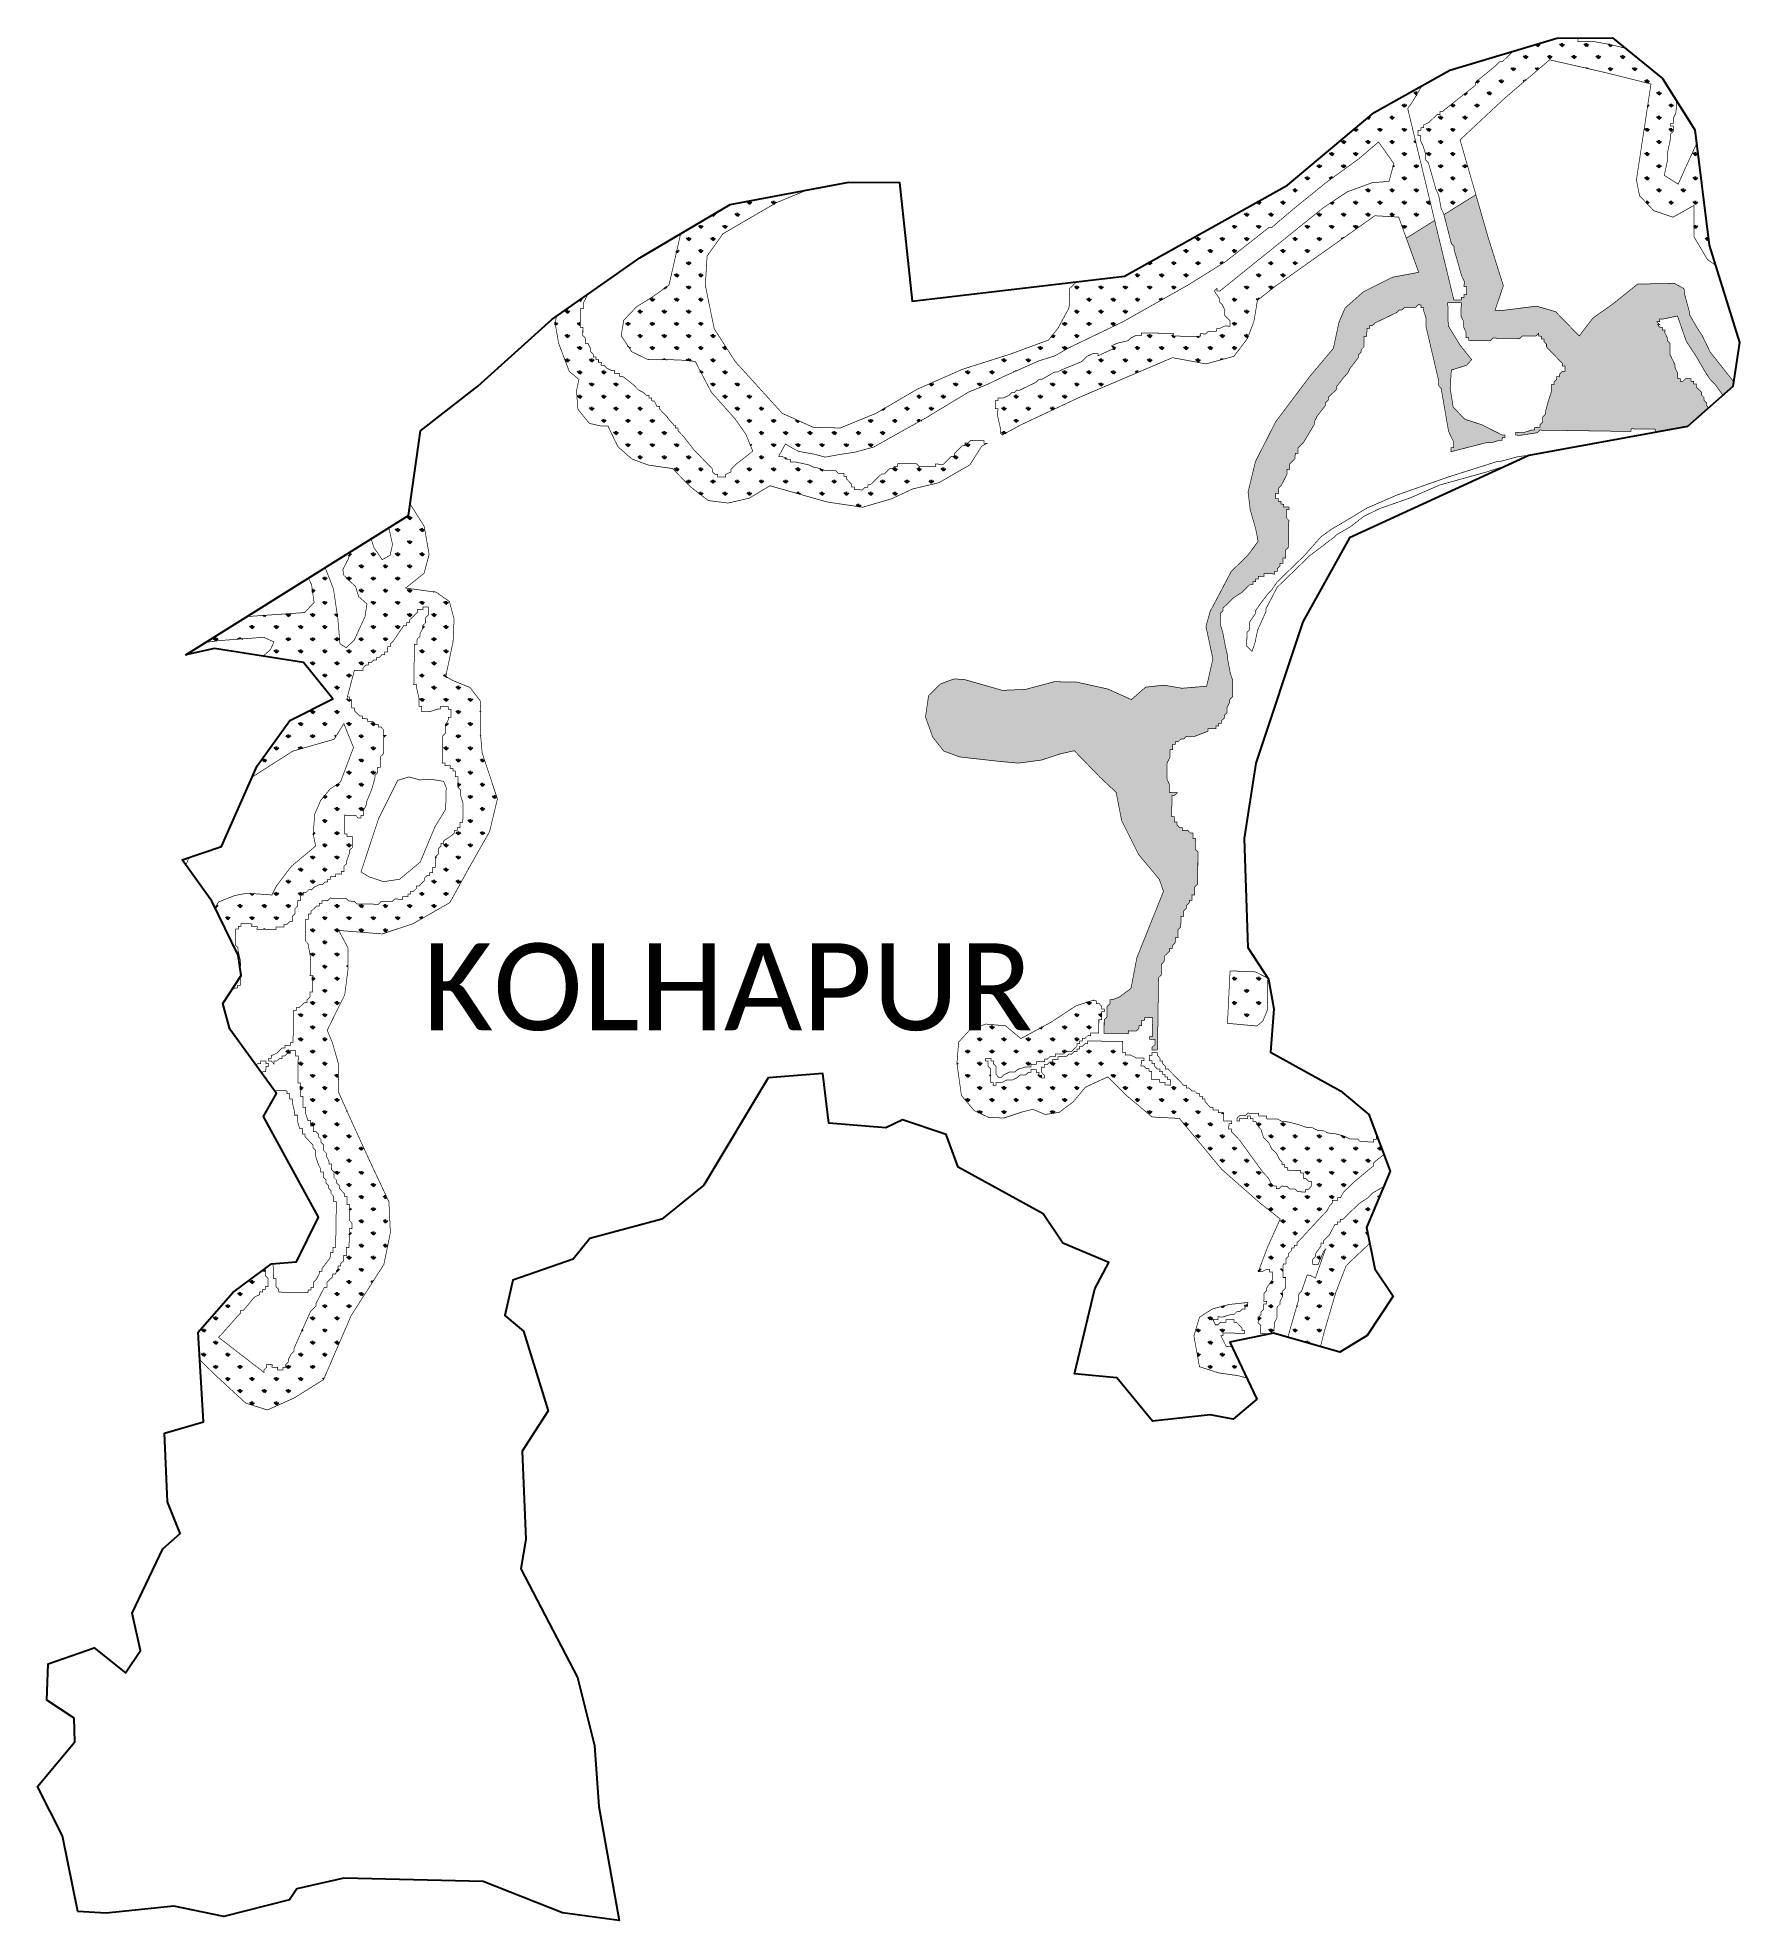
# Model space of a CAD drawing. Header units: metres. Extents: x 264905 to 267425, y 2153187 to 2155975.
import ezdxf

# ---------------------------------------------------------------- set-up
doc = ezdxf.new("R2010")
doc.units = ezdxf.units.M
for name, color, linetype in [('MANGROOVES BUFFER ZONE', 120, 'Continuous'), ('village', 3, 'Continuous'), ('VILLAGE NAME', 250, 'Continuous')]:
    doc.layers.add(name, color=color, linetype=linetype)
doc.styles.get("Standard").update_dxf_attribs({"font": 'simplex.shx'})

msp = doc.modelspace()

# ---------------------------------------------------------------- texts
at = {"layer": 'VILLAGE NAME', "insert": (265475.4, 2154633.6), "char_height": 128.647, "attachment_point": 1}
msp.add_mtext_dynamic_manual_height_columns('{\\fCalibri|b0|i0|c0|p34;KOLHAPUR}', width=1334.797, gutter_width=643.2, heights=[0], dxfattribs=at)

# ---------------------------------------------------------------- hatches: boundary and pattern name
at = {"layer": 'MANGROOVES BUFFER ZONE'}
h = msp.add_hatch(dxfattribs=at)
h.set_pattern_fill('GRASS', color=256)
h.paths.add_polyline_path([(267011.5, 2155823.4), (267077.1, 2155884.7), (267144.1, 2155942), (267226.6, 2155923.1), (267294.2, 2155906.2), (267272.7, 2155764.2), (267277.3, 2155740.6), (267298.3, 2155718.6), (267326.9, 2155708.9), (267357.7, 2155726.3), (267357.8, 2155680.2), (267377.7, 2155646.4), (267389.8, 2155637.8), (267380.6, 2155667.7), (267361.7, 2155817.5), (267346.2, 2155784.1), (267334.5, 2155757.8), (267313.9, 2155770.9), (267318.5, 2155792.4), (267318.6, 2155796.4), (267318.6, 2155800.4), (267318.7, 2155804.3), (267322.9, 2155824.2), (267323.1, 2155832.1), (267327.1, 2155836), (267327.2, 2155840), (267327.2, 2155844), (267323.2, 2155844), (267323.3, 2155848), (267327.3, 2155848), (267327.3, 2155851.9), (267327.4, 2155855.9), (267331.5, 2155863.8), (267331.5, 2155867.8), (267331.6, 2155871.8), (267331.8, 2155881.7), (267311.1, 2155914.5), (267255.9, 2155959.3), (267233.6, 2155964.7), (267209.8, 2155969), (267205.8, 2155969.1), (267201.8, 2155969.1), (267197.9, 2155969.2), (267193.9, 2155969.2), (267189.9, 2155969.3), (267185.9, 2155969.3), (267186, 2155973.3), (267186, 2155974.3), (267154.8, 2155974.1), (267094.3, 2155956), (267094.3, 2155954.8), (267090.5, 2155954.9), (267090.2, 2155954.8), (267074.2, 2155939.2), (267070.2, 2155939.3), (267066.2, 2155935.3), (267062.1, 2155931.4), (267038, 2155911.9), (267034, 2155908), (267033.9, 2155904), (266989.6, 2155868.9), (266985.6, 2155865), (266981.6, 2155865), (266981.6, 2155861), (266977.6, 2155861.1), (266965.5, 2155849.3), (266957.5, 2155845.5), (266957.4, 2155841.5), (266953.5, 2155841.6), (266953.4, 2155837.6), (266949.4, 2155837.7), (266949.4, 2155833.7), (266949.3, 2155829.7), (266953.3, 2155829.6), (266953.2, 2155821.7), (266957, 2155813.7), (266960.8, 2155801.7), (266960.7, 2155793.7), (266964.6, 2155789.7), (266975.9, 2155749.8), (266979.8, 2155741.8), (266983.5, 2155721.8), (266987.8, 2155712.8), (267034.9, 2155742.2)])
h = msp.add_hatch(dxfattribs=at)
h.set_pattern_fill('GRASS', color=256)
h.paths.add_polyline_path([(266885.4, 2155711.1), (266920.6, 2155709.1), (266931.9, 2155677.9), (266973.9, 2155704.1), (266934, 2155869.7), (266942.1, 2155881.5), (266955.2, 2155903.6), (266884.3, 2155863.9), (266756, 2155756.2), (266514.7, 2155621.4), (266443.8, 2155613.2), (266433.4, 2155603.4), (266432.6, 2155574.9), (266416, 2155544.4), (266402.1, 2155527), (266345.6, 2155506.2), (266274.4, 2155483.6), (266207.5, 2155454.1), (266146.7, 2155418.5), (266093.8, 2155396.8), (266053.8, 2155397.7), (266007.8, 2155418.5), (265938.2, 2155495.1), (265907, 2155543.8), (265893.9, 2155608), (265896.5, 2155651.4), (265920, 2155684.4), (265999, 2155730.4), (266043.4, 2155748.7), (265930.7, 2155727.5), (265857.3, 2155684.3), (265840.1, 2155608.3), (265815.2, 2155590.6), (265792, 2155576.2), (265773.1, 2155556.3), (265769.3, 2155533.6), (265784.8, 2155509.8), (265808.6, 2155498.2), (265854.5, 2155497.6), (265878.9, 2155495.4), (265902.8, 2155449.8), (265937.7, 2155410.5), (265953.8, 2155387.8), (265964, 2155362.8), (265960.3, 2155359.3), (265940.2, 2155343.7), (265936.2, 2155339.7), (265932.1, 2155335.8), (265932.1, 2155331.8), (265924.1, 2155328), (265924, 2155324), (265920, 2155324.1), (265916.1, 2155324.1), (265912.1, 2155324.2), (265912.1, 2155328.2), (265908.2, 2155328.2), (265904.2, 2155332.3), (265904.3, 2155336.2), (265900.4, 2155340.3), (265896.5, 2155344.3), (265876.9, 2155364.5), (265861.3, 2155384.6), (265857.4, 2155388.6), (265853.5, 2155392.7), (265853.5, 2155396.6), (265849.5, 2155396.7), (265849.6, 2155400.7), (265847.6, 2155400.7), (265837.8, 2155411.9), (265837.9, 2155412.8), (265833.9, 2155416.8), (265830, 2155420.8), (265826.1, 2155424.9), (265826.2, 2155428.8), (265822.2, 2155428.9), (265818.3, 2155436.9), (265814.4, 2155437), (265814.4, 2155441), (265810.4, 2155441), (265810.5, 2155445), (265806.5, 2155445), (265802.6, 2155449.1), (265794.7, 2155453.2), (265790.8, 2155457.2), (265786.9, 2155461.2), (265771.2, 2155473.4), (265767.2, 2155473.5), (265767.2, 2155477.4), (265763.3, 2155477.5), (265759.3, 2155477.6), (265759.4, 2155481.5), (265755.4, 2155481.6), (265747.5, 2155485.7), (265743.6, 2155489.7), (265739.6, 2155489.8), (265739.7, 2155493.8), (265735.7, 2155493.8), (265735.7, 2155497.8), (265731.8, 2155497.8), (265731.8, 2155501.8), (265727.9, 2155501.9), (265727.9, 2155505.9), (265724, 2155509.9), (265724.1, 2155513.9), (265720.2, 2155521.9), (265716.2, 2155521.9), (265716.3, 2155525.9), (265716.3, 2155529.9), (265712.4, 2155533.9), (265712.5, 2155537.9), (265712.5, 2155541.9), (265712.6, 2155545.8), (265708.6, 2155545.9), (265708.7, 2155549.9), (265708.7, 2155553.9), (265708.8, 2155557.8), (265708.9, 2155561.8), (265708.9, 2155565.8), (265709, 2155569.8), (265709, 2155573.7), (265713, 2155573.7), (265713.1, 2155577.7), (265713.1, 2155581.6), (265720, 2155595), (265673.7, 2155562.5), (265671.4, 2155552.6), (265676.6, 2155522.4), (265692.4, 2155480.5), (265706.7, 2155468.8), (265703.1, 2155451.7), (265705.2, 2155424.6), (265722.1, 2155403.6), (265740, 2155399.6), (265749.7, 2155399.6), (265764.5, 2155368.9), (265785, 2155351), (265809.5, 2155341.8), (265845.3, 2155336.7), (265871.9, 2155309.6), (265898.5, 2155289.2), (265927.6, 2155285.6), (265958.8, 2155292.8), (265989.5, 2155311.2), (266074.6, 2155287.1), (266126.7, 2155279.4), (266169.2, 2155291.7), (266200.9, 2155306.5), (266239.7, 2155315.7), (266285.7, 2155342.2), (266303.1, 2155369.8), (266310.7, 2155373.9), (266306.4, 2155374), (266306.5, 2155378), (266302.5, 2155378), (266298.5, 2155378.1), (266294.6, 2155378.2), (266290.6, 2155378.2), (266286.6, 2155378.3), (266282.6, 2155374.4), (266278.6, 2155374.4), (266278.5, 2155370.4), (266274.6, 2155370.5), (266266.5, 2155362.7), (266262.5, 2155358.8), (266262.4, 2155354.8), (266258.4, 2155354.8), (266254.4, 2155350.9), (266250.4, 2155347), (266246.3, 2155343.1), (266242.3, 2155343.1), (266238.4, 2155343.2), (266234.4, 2155343.3), (266234.3, 2155339.3), (266230.4, 2155339.3), (266226.4, 2155339.4), (266222.4, 2155339.5), (266210.5, 2155339.6), (266206.6, 2155343.7), (266202.6, 2155343.7), (266190.7, 2155343.9), (266186.7, 2155344), (266182.7, 2155344), (266178.7, 2155344.1), (266178.7, 2155340.1), (266174.7, 2155340.2), (266170.7, 2155336.3), (266166.7, 2155336.3), (266162.7, 2155332.4), (266158.6, 2155328.5), (266154.7, 2155328.5), (266146.6, 2155320.7), (266138.5, 2155312.9), (266134.6, 2155312.9), (266134.5, 2155309), (266130.5, 2155309), (266126.5, 2155305.1), (266122.5, 2155305.2), (266118.5, 2155305.2), (266114.6, 2155305.3), (266114.6, 2155309.3), (266110.6, 2155309.3), (266110.7, 2155313.3), (266106.8, 2155317.3), (266102.9, 2155321.4), (266102.9, 2155325.3), (266099, 2155325.4), (266099, 2155329.4), (266095, 2155329.4), (266091.1, 2155329.5), (266087.1, 2155333.5), (266083.2, 2155333.6), (266071.2, 2155333.8), (266059.4, 2155337.9), (266055.4, 2155338), (266047.5, 2155342.1), (266027.7, 2155346.3), (266023.7, 2155346.4), (266019.8, 2155346.4), (266019.8, 2155350.4), (266015.8, 2155350.5), (266007.9, 2155354.6), (266004, 2155354.6), (266002.4, 2155354.7), (266012.5, 2155373.1), (266024, 2155366.3), (266031.9, 2155362.2), (266055.7, 2155357.8), (266071.5, 2155353.6), (266091.5, 2155357.3), (266115.4, 2155360.9), (266143.3, 2155368.5), (266191.4, 2155395.6), (266219.5, 2155411.1), (266283.7, 2155449.9), (266311.7, 2155461.4), (266335.7, 2155473), (266387.7, 2155496.1), (266411.7, 2155503.7), (266431.8, 2155515.3), (266511.9, 2155553.9), (266608.1, 2155608.1), (266664.3, 2155643.1), (266728.6, 2155693.8), (266732.6, 2155693.7), (266764.8, 2155721.1), (266813.1, 2155760.2), (266861.3, 2155795.2), (266890.8, 2155820.3), (266913.5, 2155788.3), (266906.3, 2155761.9), (266881.7, 2155760.1), (266844.5, 2155746.5), (266809, 2155722.9), (266655.7, 2155599.5), (266651.7, 2155599.5), (266651.7, 2155603.5), (266647.7, 2155599.6), (266655.5, 2155587.5), (266655.4, 2155583.6), (266659.3, 2155579.5), (266663.2, 2155571.5), (266663.1, 2155567.5), (266663.1, 2155563.6), (266667, 2155559.5), (266670.9, 2155555.5), (266670.8, 2155551.5), (266670.8, 2155547.5), (266666.8, 2155547.6), (266662.8, 2155547.7), (266654.8, 2155543.8), (266650.9, 2155543.9), (266650.8, 2155539.9), (266646.8, 2155539.9), (266642.8, 2155540), (266638.9, 2155540.1), (266634.8, 2155536.1), (266630.9, 2155536.2), (266626.9, 2155536.3), (266626.8, 2155532.3), (266622.9, 2155532.3), (266618.9, 2155532.4), (266614.9, 2155532.5), (266610.9, 2155532.5), (266599, 2155532.7), (266595, 2155532.8), (266587.1, 2155532.9), (266587.1, 2155536.8), (266583.2, 2155536.9), (266579.2, 2155537), (266555.3, 2155537.3), (266551.4, 2155537.4), (266547.4, 2155537.4), (266543.4, 2155537.5), (266539.4, 2155537.6), (266539.4, 2155533.6), (266535.4, 2155533.6), (266531.4, 2155533.7), (266523.4, 2155529.8), (266519.4, 2155525.9), (266503.4, 2155522.2), (266495.4, 2155518.3), (266499.1, 2155514.6), (266475.3, 2155503.7), (266475.4, 2155506.7), (266471.4, 2155506.8), (266467.4, 2155506.8), (266459.4, 2155503), (266455.4, 2155499), (266451.3, 2155495.1), (266423.3, 2155483.6), (266415.3, 2155479.8), (266411.4, 2155479.8), (266391.3, 2155468.2), (266387.3, 2155468.2), (266383.3, 2155464.3), (266359.3, 2155452.7), (266355.3, 2155452.8), (266351.3, 2155448.9), (266347.3, 2155449), (266343.3, 2155445), (266335.2, 2155441.2), (266331.3, 2155441.2), (266327.3, 2155441.3), (266327.2, 2155437.3), (266323.3, 2155437.4), (266323.2, 2155433.4), (266323.1, 2155429.4), (266323.1, 2155425.5), (266327.1, 2155425.4), (266327, 2155421.4), (266326.9, 2155413.5), (266330.6, 2155397.5), (266330.5, 2155389.6), (266333.6, 2155386.4), (266361.4, 2155401.5), (266447.3, 2155441.9), (266585.6, 2155500.9), (266635.2, 2155491.7), (266676.6, 2155502.9), (266696.5, 2155529), (266706.3, 2155554.6), (266711.4, 2155585.7), (266738, 2155606.7)])
h = msp.add_hatch(dxfattribs=at)
h.set_pattern_fill('GRASS', color=256)
h.paths.add_polyline_path([(267053.1, 2155679), (267034.9, 2155742.2), (266987.6, 2155712.7), (266998.6, 2155669.9), (267002.5, 2155665.9), (267002.5, 2155661.9), (267013.8, 2155622), (267017.7, 2155614), (267017.5, 2155606), (267021.5, 2155606), (267021.5, 2155602), (267021.4, 2155598), (267021.3, 2155594), (267017.4, 2155594.1), (267017.3, 2155590.1), (267013.3, 2155590.2), (267013.3, 2155586.2), (267009.3, 2155586.3), (267005.3, 2155586.3), (267002.3, 2155586.4), (266973.9, 2155704.1), (266931.9, 2155677.9), (266950.3, 2155627.3), (266911.4, 2155620), (266868.4, 2155598.5), (266841.3, 2155574.5), (266832.1, 2155553), (266823.9, 2155514.7), (266788.7, 2155472.8), (266738.5, 2155406.1), (266708.4, 2155346.9), (266697.6, 2155301.9), (266700.7, 2155275.9), (266708.9, 2155247.2), (266712.5, 2155228.8), (266697.1, 2155208.2), (266672.6, 2155184.2), (266641.4, 2155124.9), (266635.2, 2155102.8), (266645.5, 2155054.8), (266636.3, 2155014.4), (266600, 2155011.3), (266572.9, 2155015.9), (266545.8, 2155012.9), (266524.8, 2154994.5), (266489.9, 2155010.2), (266443.9, 2155020.4), (266410.6, 2155021), (266368.2, 2155009.7), (266333.9, 2155008.2), (266298.1, 2155018.4), (266276.7, 2155024.5), (266261.8, 2155025), (266242.4, 2155017.9), (266224.5, 2155000.5), (266219.9, 2154968.8), (266230.7, 2154938.7), (266247, 2154918.3), (266270.5, 2154909.6), (266325.8, 2154903.4), (266357.4, 2154900.4), (266391.7, 2154905), (266419.8, 2154914.2), (266440.3, 2154918.8), (266478.7, 2154879.2), (266502.2, 2154857.2), (266510.4, 2154815.2), (266535.5, 2154765.1), (266566.2, 2154728.3), (266572.3, 2154710.5), (266532.9, 2154612.2), (266524.2, 2154566.8), (266506.9, 2154554), (266496.1, 2154549.9), (266493, 2154550), (266492.9, 2154544.1), (266488.9, 2154540.2), (266488.8, 2154536.3), (266488.7, 2154528.3), (266488.6, 2154524.3), (266484.6, 2154520.4), (266484.5, 2154516.4), (266484.5, 2154512.5), (266484.4, 2154508.5), (266484.4, 2154504.5), (266484.3, 2154500.5), (266488.3, 2154500.5), (266492.2, 2154500.4), (266496.2, 2154500.4), (266500.2, 2154500.3), (266504.2, 2154500.2), (266508.1, 2154500.2), (266512.1, 2154500.1), (266516.1, 2154500.1), (266520.1, 2154500), (266520.1, 2154504), (266524.1, 2154503.9), (266528.1, 2154503.9), (266532.1, 2154503.8), (266536.1, 2154507.7), (266536.1, 2154511.7), (266540.1, 2154511.6), (266540.2, 2154515.6), (266540.2, 2154519.6), (266544.2, 2154519.5), (266544.3, 2154523.5), (266548.2, 2154523.4), (266552.2, 2154523.4), (266556.2, 2154523.3), (266556.1, 2154519.3), (266556.1, 2154515.4), (266556, 2154511.4), (266556, 2154507.4), (266555.9, 2154503.4), (266555.8, 2154499.5), (266555.8, 2154495.5), (266551.8, 2154495.6), (266551.7, 2154491.6), (266555.7, 2154491.5), (266559.7, 2154491.5), (266559.6, 2154487.5), (266559.6, 2154483.5), (266555.5, 2154479.6), (266555.5, 2154475.6), (266559.5, 2154475.6), (266563.4, 2154475.5), (266563.5, 2154479.5), (266563.6, 2154483.5), (266563.6, 2154487.4), (266563.7, 2154491.4), (266563.7, 2154495.4), (266563.9, 2154503.3), (266563.9, 2154507.3), (266564, 2154511.3), (266564, 2154515.3), (266564.1, 2154519.2), (266564.3, 2154531.2), (266564.3, 2154535.1), (266564.4, 2154539.1), (266564.4, 2154543.1), (266564.5, 2154547.1), (266564.6, 2154551), (266564.6, 2154555), (266564.7, 2154559), (266564.7, 2154563), (266564.8, 2154566.9), (266564.9, 2154574.9), (266565, 2154582.8), (266569.1, 2154586.8), (266569.1, 2154590.7), (266569.2, 2154594.7), (266569.2, 2154598.7), (266569.3, 2154602.7), (266573.3, 2154606.6), (266573.4, 2154610.5), (266573.5, 2154614.5), (266577.5, 2154618.4), (266581.5, 2154622.4), (266581.6, 2154626.3), (266585.6, 2154626.3), (266585.6, 2154630.3), (266589.6, 2154634.2), (266589.7, 2154638.1), (266589.8, 2154642.1), (266593.7, 2154642.1), (266593.8, 2154646), (266593.9, 2154650), (266593.9, 2154654), (266598, 2154657.9), (266598, 2154661.9), (266598.1, 2154665.9), (266598.1, 2154669.8), (266598.2, 2154673.8), (266602.2, 2154673.7), (266602.2, 2154677.7), (266602.3, 2154681.7), (266606.3, 2154685.6), (266606.4, 2154689.6), (266610.4, 2154693.5), (266610.5, 2154697.5), (266614.4, 2154697.4), (266614.5, 2154701.4), (266614.6, 2154705.4), (266618.5, 2154705.3), (266618.6, 2154709.3), (266618.7, 2154713.3), (266618.7, 2154717.2), (266622.7, 2154721.2), (266622.8, 2154725.1), (266622.9, 2154729.1), (266622.9, 2154733.1), (266623, 2154737.1), (266623, 2154741), (266623.1, 2154745), (266623.2, 2154749), (266623.2, 2154753), (266623.5, 2154768.9), (266619.5, 2154772.9), (266619.6, 2154776.9), (266619.7, 2154780.8), (266619.7, 2154784.8), (266619.8, 2154788.8), (266615.8, 2154788.9), (266615.9, 2154792.8), (266615.9, 2154796.8), (266611.9, 2154796.9), (266608, 2154800.9), (266604, 2154801), (266600.1, 2154801), (266600.1, 2154805), (266596.2, 2154805.1), (266592.2, 2154809.1), (266592.3, 2154813.1), (266588.3, 2154813.1), (266588.4, 2154821.1), (266584.5, 2154821.1), (266584.5, 2154825.1), (266584.6, 2154829.1), (266584.6, 2154833.1), (266584.7, 2154837), (266584.8, 2154841), (266584.8, 2154845), (266584.9, 2154849), (266584.9, 2154852.9), (266588.9, 2154852.9), (266593, 2154856.8), (266589, 2154856.9), (266585, 2154856.9), (266581, 2154857), (266581.1, 2154860.9), (266581.1, 2154864.9), (266581.2, 2154868.9), (266577.3, 2154876.9), (266577.4, 2154880.9), (266577.5, 2154884.9), (266577.5, 2154888.8), (266577.6, 2154892.8), (266577.6, 2154896.8), (266577.7, 2154900.8), (266581.8, 2154908.7), (266581.9, 2154912.6), (266581.9, 2154916.6), (266582, 2154920.6), (266585.9, 2154920.5), (266586, 2154924.5), (266586.1, 2154928.5), (266590, 2154928.4), (266590.1, 2154932.4), (266594.1, 2154932.3), (266598.1, 2154936.2), (266602.1, 2154936.2), (266606.1, 2154940.1), (266610.1, 2154940), (266614.1, 2154940), (266618, 2154939.9), (266638, 2154947.6), (266638.1, 2154951.6), (266642.1, 2154951.5), (266646, 2154951.4), (266650, 2154951.4), (266650.1, 2154955.4), (266654, 2154955.3), (266654.1, 2154959.3), (266658.1, 2154959.2), (266658.1, 2154963.2), (266662.2, 2154967.1), (266662.2, 2154971.1), (266666.3, 2154975), (266666.4, 2154983), (266670.5, 2154990.8), (266670.5, 2154994.8), (266674.6, 2154998.7), (266674.6, 2155002.7), (266674.7, 2155006.7), (266674.7, 2155010.7), (266674.8, 2155014.6), (266674.9, 2155018.6), (266674.9, 2155022.6), (266671.1, 2155034.6), (266667.4, 2155054.5), (266667.5, 2155058.5), (266663.8, 2155074.4), (266660.1, 2155094.4), (266656.3, 2155106.4), (266656.3, 2155110.3), (266656.4, 2155114.3), (266656.5, 2155118.3), (266656.5, 2155122.3), (266660.6, 2155126.2), (266660.6, 2155130.2), (266664.7, 2155134.1), (266668.7, 2155138), (266672.7, 2155141.9), (266676.8, 2155145.8), (266688.8, 2155153.6), (266700.9, 2155165.4), (266704.9, 2155165.3), (266704.9, 2155169.3), (266708.9, 2155169.2), (266709, 2155173.2), (266712.9, 2155173.1), (266713, 2155177.1), (266717, 2155177), (266721, 2155177), (266721, 2155181), (266725, 2155180.9), (266729, 2155180.8), (266732.9, 2155180.8), (266736.9, 2155180.7), (266737, 2155184.7), (266740.9, 2155184.6), (266741, 2155188.6), (266745, 2155192.5), (266745.1, 2155196.5), (266749.1, 2155196.5), (266749.1, 2155200.4), (266749.2, 2155204.4), (266753.2, 2155204.3), (266753.2, 2155208.3), (266753.3, 2155212.3), (266753.3, 2155216.3), (266757.4, 2155220.2), (266757.4, 2155224.2), (266757.5, 2155228.1), (266757.8, 2155252), (266757.9, 2155256), (266758, 2155259.9), (266754, 2155264), (266754.1, 2155268), (266754.2, 2155271.9), (266754.2, 2155275.9), (266758.2, 2155275.8), (266758.3, 2155279.8), (266754.3, 2155279.9), (266750.3, 2155279.9), (266750.4, 2155283.9), (266746.4, 2155284), (266746.5, 2155287.9), (266742.5, 2155288), (266742.5, 2155292), (266738.6, 2155292), (266738.6, 2155296), (266738.7, 2155300), (266742.7, 2155299.9), (266742.7, 2155303.9), (266742.8, 2155307.9), (266746.8, 2155311.8), (266755, 2155327.6), (266755.1, 2155335.5), (266759.1, 2155335.5), (266759.1, 2155339.5), (266759.2, 2155343.4), (266767.3, 2155351.3), (266767.3, 2155355.2), (266767.4, 2155359.2), (266771.4, 2155359.2), (266771.5, 2155367.1), (266779.5, 2155374.9), (266795.9, 2155402.5), (266795.9, 2155406.5), (266800, 2155414.4), (266812.2, 2155430.1), (266812.2, 2155434.1), (266816.3, 2155438), (266816.3, 2155442), (266828.4, 2155453.7), (266828.5, 2155457.7), (266840.6, 2155473.4), (266844.7, 2155477.4), (266848.8, 2155485.3), (266860.9, 2155501), (266861, 2155505), (266865, 2155508.9), (266865.1, 2155512.8), (266869.1, 2155516.8), (266869.2, 2155520.7), (266869.2, 2155524.7), (266869.3, 2155528.7), (266869.4, 2155532.7), (266873.3, 2155532.6), (266873.4, 2155536.6), (266873.5, 2155540.6), (266873.5, 2155544.5), (266877.5, 2155544.5), (266877.5, 2155548.4), (266881.5, 2155548.4), (266885.6, 2155552.3), (266917.6, 2155567.7), (266921.6, 2155571.7), (266925.6, 2155571.6), (266929.6, 2155575.5), (266933.6, 2155575.4), (266937.6, 2155575.4), (266941.6, 2155575.3), (266945.5, 2155575.3), (266949.6, 2155579.2), (266953.5, 2155579.1), (266953.5, 2155575.2), (266957.5, 2155575.1), (266957.4, 2155571.1), (266961.2, 2155559.1), (266961, 2155547.2), (266979.7, 2155467.4), (266979.7, 2155463.4), (266979.6, 2155459.5), (266983.5, 2155455.4), (266994.5, 2155391.6), (266998.3, 2155383.6), (267002.2, 2155375.6), (267002.1, 2155371.6), (267002.1, 2155367.7), (266998.1, 2155367.7), (266998, 2155361.6), (267049.9, 2155374.9), (267057.9, 2155374.8), (267069.8, 2155378.6), (267073.8, 2155378.5), (267073.9, 2155382.5), (267077.8, 2155382.4), (267077.9, 2155386.4), (267073.4, 2155386.5), (267044.2, 2155401.4), (267018.6, 2155409.6), (267001.3, 2155427.8), (266996.8, 2155456), (266998.6, 2155482.5), (267021.4, 2155489.8), (267028.7, 2155498), (267011.3, 2155519.8), (266994, 2155548.1), (266993.3, 2155582.5), (266997.3, 2155582.5), (267001.3, 2155582.4), (267005.3, 2155582.3), (267009.2, 2155582.3), (267013.2, 2155582.2), (267013.2, 2155578.2), (267013.1, 2155574.3), (267013, 2155566.3), (267012.9, 2155562.3), (267016.8, 2155554.3), (267016.7, 2155550.4), (267016.7, 2155546.4), (267020.5, 2155538.4), (267020.5, 2155534.4), (267020.4, 2155530.4), (267024.4, 2155530.4), (267024.3, 2155526.4), (267028.3, 2155526.3), (267032.3, 2155526.3), (267036.2, 2155526.2), (267040.2, 2155526.1), (267044.2, 2155526.1), (267052.1, 2155526), (267056.1, 2155525.9), (267060.2, 2155529.8), (267064.1, 2155529.8), (267068.1, 2155529.7), (267076.1, 2155529.6), (267080, 2155529.5), (267084, 2155529.5), (267092, 2155529.4), (267095.9, 2155529.3), (267099.9, 2155529.2), (267103.9, 2155533.2), (267111.9, 2155533), (267119.8, 2155532.9), (267123.8, 2155532.9), (267127.8, 2155536.8), (267127.8, 2155532.8), (267131.8, 2155532.7), (267131.7, 2155528.8), (267135.7, 2155528.7), (267135.6, 2155524.7), (267139.5, 2155520.7), (267139.5, 2155516.7), (267143.4, 2155512.7), (267147.3, 2155508.7), (267151.2, 2155504.6), (267155.1, 2155500.6), (267163, 2155492.5), (267162.9, 2155488.5), (267166.9, 2155488.5), (267166.8, 2155484.5), (267166.8, 2155480.5), (267162.8, 2155480.6), (267158.8, 2155476.7), (267158.7, 2155472.7), (267154.7, 2155472.8), (267154.7, 2155468.8), (267150.6, 2155464.9), (267150.6, 2155460.9), (267146.6, 2155460.9), (267146.5, 2155457), (267146.5, 2155453), (267146.4, 2155449), (267142.3, 2155437.2), (267138.1, 2155421.3), (267138, 2155417.3), (267134, 2155413.4), (267133.9, 2155409.4), (267133.8, 2155405.5), (267129.8, 2155401.6), (267129.8, 2155397.6), (267125.8, 2155397.6), (267121.8, 2155397.7), (267121.7, 2155393.7), (267117.8, 2155393.8), (267105.8, 2155390), (267101.8, 2155390), (267097.8, 2155390.1), (267093.9, 2155390.2), (267093.8, 2155386.2), (267097.8, 2155386.1), (267101.8, 2155386.1), (267125.7, 2155389.7), (267129.7, 2155393.6), (267133.7, 2155393.5), (267137.6, 2155393.5), (267161.5, 2155393.1), (267165.5, 2155393.1), (267173.4, 2155393), (267225.1, 2155392.2), (267233, 2155392.1), (267237, 2155392), (267248.9, 2155391.8), (267252.9, 2155391.8), (267256.9, 2155391.7), (267260.9, 2155391.7), (267264.8, 2155391.6), (267264.9, 2155395.6), (267268.9, 2155395.5), (267276.8, 2155395.4), (267280.8, 2155395.3), (267288.8, 2155395.2), (267292.7, 2155395.2), (267296.7, 2155395.1), (267300.7, 2155395), (267300.6, 2155391.1), (267301.1, 2155390.6), (267348.2, 2155399.2), (267379.6, 2155426.8), (267376.7, 2155429.7), (267376.8, 2155433.7), (267372.9, 2155437.7), (267372.9, 2155441.7), (267369, 2155445.7), (267369.1, 2155449.7), (267365.2, 2155453.7), (267361.2, 2155457.8), (267361.3, 2155461.7), (267357.3, 2155461.8), (267357.4, 2155465.8), (267353.4, 2155465.8), (267353.5, 2155469.8), (267349.5, 2155469.9), (267345.5, 2155469.9), (267341.5, 2155466), (267337.5, 2155466.1), (267337.6, 2155470), (267333.6, 2155470.1), (267333.7, 2155474.1), (267333.7, 2155478.1), (267329.9, 2155486.1), (267329.9, 2155490), (267322.2, 2155506.1), (267322.3, 2155514), (267322.4, 2155518), (267322.4, 2155522), (267318.5, 2155526), (267318.6, 2155530), (267314.7, 2155538), (267314.8, 2155542), (267310.8, 2155542), (267310.9, 2155546), (267306.7, 2155546.1), (267304.1, 2155550.1), (267307, 2155550), (267303, 2155554.1), (267307, 2155554), (267307.1, 2155558), (267311, 2155557.9), (267333.5, 2155562.6), (267346.3, 2155525.6), (267361.9, 2155501.5), (267373.5, 2155481.4), (267381.3, 2155469.4), (267389.1, 2155461.3), (267400.7, 2155445.4), (267415.3, 2155458.2), (267416.4, 2155465.6), (267381.9, 2155509.2), (267370.3, 2155533.2), (267362.5, 2155545.2), (267350.9, 2155565.3), (267351, 2155569.3), (267343.4, 2155597.2), (267343.5, 2155601.2), (267342.6, 2155603.5), (267328.7, 2155610.9), (267274.4, 2155609.9), (267237.5, 2155580.2), (267208.3, 2155559.7), (267187.9, 2155533.1), (267153, 2155569), (267124.8, 2155577.2), (267075.6, 2155571), (267063.3, 2155571), (267075.6, 2155607.4)])
h = msp.add_hatch(dxfattribs=at)
h.set_pattern_fill('GRASS', color=256)
h.paths.add_polyline_path([(265447.6, 2155104.4), (265451.6, 2155104.4), (265451.7, 2155108.3), (265455.6, 2155108.3), (265455.7, 2155112.3), (265463.8, 2155120.1), (265467.8, 2155124), (265467.9, 2155128), (265471.8, 2155127.9), (265475.8, 2155127.9), (265475.9, 2155131.8), (265479.8, 2155131.8), (265483.8, 2155131.7), (265483.8, 2155127.7), (265483.7, 2155123.8), (265483.6, 2155119.8), (265479.6, 2155115.9), (265479.5, 2155107.9), (265475.4, 2155104), (265475.4, 2155100), (265471.3, 2155092.1), (265471.2, 2155088.2), (265467.2, 2155084.3), (265467.1, 2155080.3), (265467.1, 2155076.3), (265463.1, 2155076.4), (265463.1, 2155072.4), (265463, 2155068.4), (265462.9, 2155064.4), (265462.9, 2155060.5), (265462.8, 2155056.5), (265462.8, 2155052.5), (265462.7, 2155048.5), (265462.6, 2155044.6), (265462.5, 2155036.6), (265462.5, 2155032.6), (265462.4, 2155028.7), (265462.3, 2155024.7), (265462.3, 2155020.7), (265462.2, 2155016.7), (265466.2, 2155016.7), (265466.1, 2155012.7), (265469.9, 2154996.7), (265469.8, 2154992.8), (265469.8, 2154988.8), (265469.7, 2154984.8), (265473.7, 2154984.7), (265473.6, 2154980.8), (265473.6, 2154976.8), (265477.5, 2154976.7), (265481.5, 2154976.7), (265485.5, 2154976.6), (265497.5, 2154980.4), (265501.4, 2154980.4), (265501.5, 2154984.3), (265505.5, 2154984.3), (265509.5, 2154984.2), (265513.4, 2154984.2), (265513.4, 2154980.2), (265517.3, 2154980.1), (265517.3, 2154976.1), (265517.2, 2154972.2), (265517.2, 2154968.2), (265513.2, 2154968.3), (265513.1, 2154964.3), (265509, 2154956.4), (265509, 2154952.4), (265508.9, 2154948.4), (265508.9, 2154944.5), (265504.8, 2154940.5), (265504.8, 2154936.6), (265504.7, 2154932.6), (265504.7, 2154928.6), (265504.6, 2154924.6), (265504.5, 2154920.7), (265504.5, 2154916.7), (265504.4, 2154912.7), (265504.4, 2154908.7), (265504.3, 2154904.8), (265504.2, 2154900.8), (265508.2, 2154900.7), (265508.2, 2154896.8), (265512.1, 2154896.7), (265516.1, 2154896.6), (265516, 2154892.7), (265520, 2154892.6), (265520, 2154888.6), (265523.9, 2154888.6), (265523.9, 2154884.6), (265523.8, 2154880.6), (265527.8, 2154880.6), (265527.7, 2154876.6), (265527.7, 2154872.6), (265527.6, 2154864.7), (265531.5, 2154860.6), (265531.4, 2154852.7), (265535.2, 2154840.7), (265535.1, 2154836.7), (265535, 2154832.7), (265535, 2154828.8), (265534.9, 2154824.8), (265534.9, 2154820.8), (265534.8, 2154816.8), (265534.7, 2154812.9), (265530.8, 2154812.9), (265530.7, 2154808.9), (265530.6, 2154805), (265526.7, 2154805), (265526.6, 2154801), (265522.6, 2154801.1), (265522.6, 2154797.1), (265518.5, 2154793.2), (265506.5, 2154785.4), (265506.4, 2154781.5), (265502.5, 2154781.5), (265502.4, 2154777.5), (265498.4, 2154773.6), (265498.3, 2154769.7), (265498.3, 2154765.7), (265494.2, 2154761.8), (265494.2, 2154757.8), (265494.1, 2154753.8), (265494, 2154749.8), (265494, 2154745.9), (265490, 2154745.9), (265490, 2154741.9), (265489.9, 2154738), (265485.9, 2154738), (265485.9, 2154734.1), (265481.9, 2154734.1), (265477.9, 2154730.2), (265477.8, 2154726.2), (265473.8, 2154722.3), (265469.7, 2154718.4), (265465.8, 2154718.4), (265465.7, 2154714.5), (265461.7, 2154710.6), (265457.7, 2154710.6), (265457.6, 2154706.6), (265453.7, 2154706.7), (265453.6, 2154702.7), (265449.6, 2154702.8), (265445.6, 2154702.8), (265445.6, 2154698.9), (265441.6, 2154698.9), (265437.6, 2154699), (265433.7, 2154699), (265429.6, 2154695.1), (265421.7, 2154695.2), (265413.7, 2154695.4), (265409.7, 2154691.4), (265405.7, 2154691.5), (265401.7, 2154691.6), (265393.8, 2154691.7), (265389.8, 2154691.7), (265385.8, 2154691.8), (265381.9, 2154691.9), (265377.9, 2154691.9), (265374, 2154695.9), (265366, 2154696.1), (265362.1, 2154700.1), (265358.1, 2154700.2), (265354.2, 2154700.2), (265350.2, 2154700.3), (265346.2, 2154700.3), (265342.2, 2154700.4), (265338.3, 2154700.5), (265334.2, 2154696.5), (265330.3, 2154696.6), (265326.3, 2154696.7), (265326.2, 2154692.7), (265322.2, 2154692.7), (265322.2, 2154688.8), (265318.2, 2154688.8), (265314.2, 2154684.9), (265310.1, 2154681), (265310.1, 2154677), (265306.1, 2154677.1), (265306, 2154673.1), (265306, 2154669.1), (265302, 2154669.2), (265302, 2154665.2), (265301.9, 2154661.2), (265301.8, 2154657.3), (265301.8, 2154653.3), (265301.7, 2154649.3), (265301.7, 2154645.3), (265301.6, 2154641.4), (265301.5, 2154637.4), (265305.5, 2154633.3), (265309.1, 2154613.4), (265309.1, 2154609.4), (265309, 2154605.5), (265309, 2154601.5), (265308.8, 2154593.5), (265308.8, 2154589.6), (265308.7, 2154585.6), (265312.7, 2154585.5), (265312.6, 2154581.5), (265312.5, 2154573.6), (265312.5, 2154569.6), (265312.4, 2154565.6), (265312.3, 2154561.7), (265308.4, 2154561.7), (265308.3, 2154557.7), (265308.3, 2154553.8), (265304.2, 2154549.9), (265304.2, 2154545.9), (265300.2, 2154545.9), (265296.2, 2154542), (265292.1, 2154538.1), (265288.1, 2154538.2), (265288.1, 2154534.2), (265284.1, 2154534.2), (265284, 2154530.3), (265284, 2154526.3), (265283.9, 2154522.3), (265283.9, 2154518.3), (265283.7, 2154506.4), (265283.6, 2154498.5), (265283.5, 2154494.5), (265283.5, 2154490.5), (265283.4, 2154486.5), (265279.4, 2154486.6), (265279.4, 2154482.6), (265271.4, 2154482.7), (265271.4, 2154478.8), (265267.4, 2154478.8), (265259.3, 2154471), (265251.3, 2154467.1), (265251.2, 2154463.2), (265247.3, 2154463.2), (265247.2, 2154459.2), (265251.2, 2154459.2), (265255.1, 2154455.1), (265255.2, 2154459.1), (265259.1, 2154459.1), (265263.2, 2154463), (265267.1, 2154462.9), (265267.2, 2154466.9), (265271.2, 2154466.8), (265275.2, 2154470.8), (265279.2, 2154470.7), (265279.2, 2154474.7), (265283.2, 2154474.6), (265287.2, 2154474.6), (265287.1, 2154470.6), (265287.1, 2154466.6), (265291.1, 2154466.5), (265291, 2154462.6), (265290.9, 2154458.6), (265290.9, 2154454.6), (265290.8, 2154450.6), (265290.8, 2154446.7), (265290.6, 2154438.7), (265290.6, 2154434.7), (265290.5, 2154430.8), (265290.5, 2154426.8), (265294.4, 2154426.7), (265294.4, 2154422.8), (265294.3, 2154418.8), (265294.2, 2154410.8), (265294.1, 2154406.9), (265298.1, 2154406.8), (265298, 2154398.8), (265297.9, 2154394.9), (265297.9, 2154390.9), (265301.9, 2154390.8), (265301.7, 2154382.9), (265305.5, 2154370.9), (265309.5, 2154370.8), (265309.5, 2154366.9), (265309.4, 2154362.9), (265313.4, 2154362.8), (265313.3, 2154358.9), (265313.3, 2154354.9), (265317.2, 2154354.8), (265321.1, 2154350.8), (265321.1, 2154346.8), (265325, 2154342.8), (265324.9, 2154338.8), (265328.9, 2154334.8), (265328.8, 2154330.8), (265328.7, 2154326.8), (265332.7, 2154322.8), (265332.6, 2154318.8), (265336.5, 2154310.8), (265336.4, 2154306.8), (265340.4, 2154306.8), (265340.3, 2154298.8), (265344.2, 2154294.8), (265344.1, 2154290.8), (265344, 2154286.8), (265348, 2154282.8), (265347.9, 2154278.8), (265351.8, 2154274.8), (265351.8, 2154270.8), (265359.6, 2154262.7), (265359.5, 2154258.8), (265363.5, 2154258.7), (265363.5, 2154254.7), (265363.4, 2154250.7), (265363.3, 2154246.8), (265367.3, 2154246.7), (265367.2, 2154242.7), (265367.2, 2154238.8), (265367.1, 2154234.8), (265367.1, 2154230.8), (265367, 2154226.8), (265367, 2154222.9), (265370.9, 2154218.8), (265370.8, 2154214.8), (265370.8, 2154210.9), (265366.8, 2154210.9), (265366.7, 2154207), (265366.7, 2154203), (265366.5, 2154195), (265366.5, 2154191.1), (265366.4, 2154187.1), (265366.4, 2154183.1), (265362.4, 2154183.2), (265362.3, 2154179.2), (265362.3, 2154175.2), (265362.2, 2154171.2), (265358.2, 2154171.3), (265358.2, 2154167.3), (265358.1, 2154163.3), (265354.1, 2154159.4), (265354, 2154155.5), (265350.1, 2154155.5), (265350, 2154151.5), (265345.9, 2154143.6), (265341.9, 2154143.7), (265341.9, 2154139.7), (265337.8, 2154135.8), (265333.8, 2154131.9), (265333.7, 2154127.9), (265333.7, 2154123.9), (265329.7, 2154124), (265317.4, 2154100.3), (265317.4, 2154096.3), (265313.3, 2154092.4), (265309.3, 2154088.5), (265284.6, 2154033.2), (265284.6, 2154029.2), (265280.5, 2154025.3), (265276.4, 2154017.4), (265276.4, 2154013.5), (265272.3, 2154009.5), (265272.3, 2154005.6), (265268.3, 2154005.6), (265268.3, 2154001.6), (265264.3, 2154001.7), (265260.3, 2154001.8), (265260.4, 2154005.7), (265256.4, 2154005.8), (265252.4, 2154005.9), (265252.5, 2154009.8), (265248.5, 2154009.9), (265244.5, 2154009.9), (265244.5, 2154006), (265240.4, 2154002.1), (265240.4, 2153998.1), (265173, 2154050.2), (265177.6, 2154054.7), (265201.9, 2154082.2), (265205.9, 2154086.1), (265206, 2154090), (265209.9, 2154090), (265226.1, 2154109.6), (265234.1, 2154113.5), (265234.2, 2154117.5), (265238.2, 2154117.4), (265238.2, 2154121.4), (265242.2, 2154121.3), (265242.3, 2154125.3), (265246.2, 2154125.2), (265246.3, 2154129.2), (265246.4, 2154133.2), (265246.4, 2154137.2), (265242.5, 2154141.2), (265242.6, 2154149.2), (265242, 2154151.9), (265194.4, 2154116.5), (265142.7, 2154057.9), (265145, 2154019.3), (265145.8, 2154016.1), (265171.1, 2153991.6), (265213.3, 2153952.7), (265245.4, 2153942.5), (265284.9, 2153960.2), (265328.5, 2153987.5), (265369.4, 2154082.2), (265417.9, 2154158.1), (265427.5, 2154205.1), (265425.4, 2154250.8), (265397.5, 2154310), (265365.4, 2154380.2), (265351, 2154412.6), (265350.3, 2154456.2), (265341.5, 2154486.9), (265334, 2154504.7), (265345.6, 2154528.6), (265359.9, 2154557.2), (265364.7, 2154594.7), (265364.7, 2154626.8), (265351, 2154652.7), (265415.3, 2154647.5), (265461, 2154662.6), (265515.6, 2154693.9), (265545, 2154747.2), (265574.4, 2154799), (265586, 2154847.4), (265563.4, 2154915.7), (265561.4, 2154938.6), (265561.4, 2154968.7), (265560.7, 2154992.5), (265545.7, 2155012.3), (265520.4, 2155022.6), (265509.5, 2155028.7), (265520.4, 2155080.6), (265521.8, 2155114), (265514.9, 2155139.9), (265495.2, 2155153.6), (265450.1, 2155159.7), (265477.4, 2155181.5), (265484.9, 2155209.5), (265477.6, 2155251.1), (265456.9, 2155284), (265454.5, 2155267), (265425.3, 2155248.8), (265430.7, 2155224.3), (265427.1, 2155208.3), (265415.4, 2155201.8), (265403, 2155220), (265399.1, 2155232.4), (265367.7, 2155212.8), (265365.1, 2155202.5), (265357.1, 2155187.2), (265358.6, 2155178.5), (265376.1, 2155161.7), (265380.4, 2155147.2), (265392.8, 2155136.2), (265389.9, 2155117.3), (265373.9, 2155082.4), (265362.2, 2155071.4), (265352.8, 2155077.3), (265349.8, 2155113.7), (265343.3, 2155158.1), (265331, 2155189.9), (265306.2, 2155174.4), (265310.9, 2155164.5), (265314.5, 2155138.3), (265300.3, 2155123.4), (265215.1, 2155117.5), (265153.7, 2155079.2), (265174.1, 2155081.9), (265239.9, 2155086.8), (265255.2, 2155079.9), (265249.6, 2155068.1), (265238.8, 2155058.8), (265298.8, 2155049.3), (265342.2, 2154995.8), (265278.4, 2154963.4), (265230.3, 2154896.4), (265222.9, 2154879.8), (265283, 2154918.2), (265344.3, 2154935.8), (265358.6, 2154959), (265372.9, 2154923.6), (265353.6, 2154872.4), (265338.2, 2154862.1), (265324.2, 2154845.1), (265315.6, 2154825.1), (265313.1, 2154795.3), (265316.9, 2154777.8), (265281.1, 2154747.8), (265259, 2154718.9), (265252.1, 2154705.2), (265215.5, 2154707.8), (265197.2, 2154704.4), (265173.3, 2154695), (265168, 2154686.6), (265202.3, 2154616.2), (265205.5, 2154594.5), (265205.7, 2154607), (265201.9, 2154622.9), (265202, 2154626.9), (265198.1, 2154631), (265198.1, 2154634.9), (265198.3, 2154642.9), (265198.3, 2154646.9), (265198.4, 2154650.8), (265198.4, 2154654.8), (265202.4, 2154654.8), (265202.5, 2154658.7), (265206.4, 2154658.7), (265206.5, 2154662.6), (265210.5, 2154662.6), (265214.4, 2154662.5), (265218.4, 2154662.5), (265222.4, 2154662.4), (265222.3, 2154658.4), (265226.3, 2154658.4), (265230.3, 2154658.3), (265230.2, 2154654.3), (265234.2, 2154654.3), (265238.2, 2154654.2), (265242.2, 2154654.2), (265246.1, 2154654.1), (265250.1, 2154654), (265254.1, 2154654), (265258.1, 2154653.9), (265258.1, 2154657.9), (265262.1, 2154657.8), (265266.1, 2154657.8), (265270, 2154657.7), (265270.1, 2154661.7), (265274.1, 2154661.6), (265278.1, 2154665.6), (265282.1, 2154665.5), (265282.1, 2154669.5), (265282.2, 2154673.4), (265286.2, 2154677.4), (265286.4, 2154685.3), (265290.4, 2154689.2), (265290.4, 2154693.2), (265290.5, 2154697.2), (265294.5, 2154697.1), (265294.5, 2154701.1), (265294.6, 2154705.1), (265298.6, 2154705), (265298.6, 2154709), (265302.6, 2154708.9), (265306.6, 2154712.9), (265310.6, 2154712.8), (265314.6, 2154716.7), (265322.7, 2154720.6), (265326.6, 2154720.5), (265330.7, 2154724.4), (265334.6, 2154724.4), (265334.7, 2154728.3), (265338.7, 2154728.3), (265338.7, 2154732.3), (265342.7, 2154732.2), (265346.7, 2154732.1), (265346.7, 2154736.1), (265350.7, 2154736.1), (265354.7, 2154736), (265354.7, 2154740), (265358.7, 2154739.9), (265358.8, 2154743.9), (265358.8, 2154747.9), (265362.9, 2154751.8), (265362.9, 2154755.8), (265367.1, 2154767.6), (265367.1, 2154771.6), (265371.2, 2154775.5), (265371.2, 2154779.5), (265371.3, 2154783.5), (265371.4, 2154787.4), (265371.4, 2154791.4), (265367.4, 2154791.5), (265363.5, 2154791.5), (265363.5, 2154795.5), (265359.6, 2154795.6), (265359.6, 2154799.5), (265359.7, 2154803.5), (265359.8, 2154811.5), (265359.8, 2154815.4), (265359.9, 2154819.4), (265360, 2154823.4), (265363.9, 2154823.3), (265367.9, 2154823.3), (265371.9, 2154823.2), (265375.9, 2154823.2), (265379.8, 2154819.1), (265383.8, 2154819.1), (265383.8, 2154823), (265387.8, 2154823), (265387.8, 2154827), (265387.9, 2154830.9), (265392, 2154838.8), (265392.1, 2154842.8), (265400.3, 2154862.6), (265404.5, 2154878.4), (265404.6, 2154882.4), (265408.6, 2154886.3), (265408.7, 2154890.3), (265408.7, 2154894.3), (265412.7, 2154894.2), (265412.8, 2154898.2), (265412.8, 2154902.1), (265412.9, 2154906.1), (265412.9, 2154910.1), (265417, 2154914), (265417.1, 2154925.9), (265417.3, 2154933.9), (265417.3, 2154937.9), (265421.4, 2154941.8), (265417.4, 2154941.8), (265417.4, 2154945.8), (265417.5, 2154949.8), (265413.6, 2154953.8), (265409.6, 2154953.9), (265409.7, 2154957.9), (265405.7, 2154957.9), (265401.8, 2154962), (265397.8, 2154962), (265393.8, 2154962.1), (265393.9, 2154966), (265389.9, 2154966.1), (265385.9, 2154966.2), (265386, 2154970.1), (265382, 2154970.2), (265378.1, 2154974.2), (265374.2, 2154978.3), (265374.2, 2154982.2), (265370.3, 2154982.3), (265370.3, 2154986.3), (265370.4, 2154990.3), (265370.4, 2154994.2), (265366.5, 2154994.3), (265366.5, 2154998.3), (265363.8, 2154998.3), (265374.2, 2155037.9), (265379, 2155037.8), (265383, 2155037.8), (265387, 2155037.7), (265387.1, 2155041.7), (265391.1, 2155045.6), (265395.1, 2155045.6), (265395.1, 2155049.5), (265399.1, 2155049.5), (265403.1, 2155053.4), (265407.1, 2155053.3), (265407.2, 2155057.3), (265411.1, 2155057.2), (265415.2, 2155061.2), (265419.2, 2155061.1), (265419.2, 2155065.1), (265423.2, 2155065), (265423.2, 2155069), (265423.3, 2155073), (265427.3, 2155072.9), (265427.3, 2155076.9), (265431.4, 2155080.8)])
h = msp.add_hatch(dxfattribs=at)
h.set_pattern_fill('GRASS', color=256)
h.paths.add_polyline_path([(266726.9, 2154582), (266708.4, 2154591.3), (266670.9, 2154592.8), (266667.1, 2154515.1), (266710.8, 2154511.1), (266719.7, 2154518.9), (266726.2, 2154534.9)])
h = msp.add_hatch(dxfattribs=at)
h.set_pattern_fill('GRASS', color=256)
h.paths.add_polyline_path([(266898.8, 2154320.8), (266888.8, 2154347.4), (266887.6, 2154347.4), (266887.5, 2154343.4), (266883.5, 2154343.5), (266883.5, 2154339.5), (266879.5, 2154339.6), (266875.5, 2154339.6), (266871.5, 2154339.7), (266867.6, 2154339.8), (266863.6, 2154339.8), (266859.7, 2154343.9), (266847.7, 2154344), (266839.9, 2154348.1), (266824, 2154352.3), (266820, 2154352.4), (266816.1, 2154352.5), (266808.2, 2154356.6), (266804.2, 2154356.6), (266800.2, 2154356.7), (266792.3, 2154360.8), (266788.4, 2154360.8), (266784.4, 2154360.9), (266772.5, 2154365), (266756.7, 2154369.2), (266752.7, 2154369.3), (266748.7, 2154369.4), (266740.8, 2154373.5), (266736.9, 2154373.5), (266732.9, 2154373.6), (266728.9, 2154373.6), (266724.9, 2154373.7), (266725, 2154377.7), (266721, 2154377.7), (266717, 2154377.8), (266713.1, 2154377.8), (266713.1, 2154381.8), (266709.2, 2154381.9), (266705.2, 2154381.9), (266701.2, 2154382), (266697.2, 2154382.1), (266693.2, 2154378.1), (266689.2, 2154378.2), (266685.2, 2154378.3), (266681.2, 2154374.3), (266681.2, 2154370.4), (266685.1, 2154370.3), (266685.2, 2154374.3), (266689.2, 2154374.2), (266693.1, 2154374.2), (266697.1, 2154374.1), (266697.2, 2154378.1), (266701.1, 2154378), (266701.1, 2154374), (266705.1, 2154374), (266705, 2154370), (266709, 2154370), (266712.8, 2154361.9), (266716.7, 2154357.9), (266720.5, 2154345.9), (266724.5, 2154341.9), (266728.4, 2154337.9), (266732.2, 2154329.8), (266736.2, 2154325.8), (266740.1, 2154321.8), (266743.9, 2154313.8), (266747.8, 2154309.7), (266747.8, 2154305.8), (266751.8, 2154305.7), (266751.7, 2154301.7), (266755.7, 2154301.7), (266755.6, 2154297.7), (266759.6, 2154297.6), (266763.6, 2154297.6), (266771.5, 2154297.4), (266775.5, 2154297.4), (266775.4, 2154293.4), (266779.4, 2154293.4), (266779.3, 2154289.4), (266779.3, 2154285.4), (266783.3, 2154285.3), (266787.2, 2154281.3), (266791.2, 2154281.3), (266791.1, 2154277.3), (266791, 2154273.3), (266787, 2154269.4), (266783, 2154269.4), (266783, 2154265.5), (266779, 2154265.5), (266775, 2154265.6), (266771, 2154265.6), (266767.1, 2154269.7), (266763.1, 2154269.7), (266759.2, 2154269.8), (266755.3, 2154273.8), (266751.3, 2154273.9), (266747.3, 2154274), (266743.3, 2154270), (266739.3, 2154270.1), (266739.4, 2154274.1), (266735.4, 2154274.1), (266731.5, 2154278.2), (266727.6, 2154286.2), (266719.8, 2154294.2), (266684.7, 2154342.5), (266680.8, 2154346.5), (266676.9, 2154350.5), (266673, 2154354.6), (266673, 2154358.6), (266669, 2154358.6), (266669.1, 2154362.6), (266669.2, 2154366.6), (266673.1, 2154366.5), (266673.2, 2154370.5), (266669.2, 2154370.5), (266665.3, 2154370.6), (266661.3, 2154370.7), (266661.3, 2154374.6), (266661.4, 2154378.6), (266661.5, 2154382.6), (266657.5, 2154382.6), (266653.5, 2154382.7), (266653.6, 2154386.7), (266649.6, 2154386.7), (266645.6, 2154386.8), (266645.7, 2154390.8), (266641.7, 2154390.8), (266637.8, 2154394.9), (266633.9, 2154398.9), (266633.9, 2154402.9), (266629.9, 2154402.9), (266630, 2154406.9), (266626, 2154407), (266626.1, 2154410.9), (266622.1, 2154411), (266618.2, 2154415), (266614.2, 2154415.1), (266610.3, 2154419.1), (266606.3, 2154419.2), (266606.4, 2154423.2), (266602.4, 2154423.2), (266598.5, 2154427.3), (266594.6, 2154431.3), (266590.7, 2154435.3), (266586.8, 2154439.4), (266578.9, 2154447.4), (266574.9, 2154447.5), (266575, 2154451.5), (266571.1, 2154455.5), (266571.2, 2154459.5), (266567.2, 2154459.5), (266567.2, 2154463.5), (266563.3, 2154467.5), (266563.4, 2154471.5), (266559.4, 2154471.6), (266555.4, 2154471.6), (266555.4, 2154467.7), (266551.4, 2154467.7), (266551.3, 2154463.7), (266551.3, 2154459.8), (266555.3, 2154459.7), (266555.2, 2154455.7), (266559.2, 2154455.7), (266559.1, 2154451.7), (266563, 2154447.7), (266567, 2154447.6), (266566.9, 2154443.6), (266570.9, 2154443.6), (266570.9, 2154439.6), (266574.8, 2154439.5), (266574.8, 2154435.6), (266578.7, 2154435.5), (266578.7, 2154431.5), (266582.7, 2154431.5), (266582.6, 2154427.5), (266582.5, 2154423.5), (266578.6, 2154423.6), (266574.6, 2154423.6), (266574.7, 2154427.6), (266570.7, 2154427.7), (266566.7, 2154427.7), (266566.8, 2154431.7), (266562.8, 2154431.8), (266558.8, 2154431.8), (266554.8, 2154431.9), (266554.9, 2154435.9), (266555, 2154439.8), (266555, 2154443.8), (266551, 2154443.9), (266551.1, 2154447.8), (266547.1, 2154447.9), (266543.2, 2154451.9), (266539.2, 2154452), (266539.3, 2154456), (266539.4, 2154460), (266543.3, 2154459.9), (266543.4, 2154463.9), (266539.4, 2154463.9), (266535.4, 2154464), (266531.5, 2154464), (266523.6, 2154468.1), (266519.6, 2154468.2), (266515.6, 2154468.3), (266515.7, 2154472.2), (266511.7, 2154472.3), (266511.8, 2154476.3), (266511.8, 2154480.2), (266511.9, 2154484.2), (266511.9, 2154488.2), (266508, 2154488.3), (266504, 2154488.3), (266500, 2154488.4), (266496, 2154488.4), (266492.1, 2154488.5), (266488.1, 2154488.5), (266480.1, 2154488.7), (266476.2, 2154488.7), (266472.2, 2154488.8), (266468.2, 2154488.8), (266464.2, 2154488.9), (266460.3, 2154489), (266460.2, 2154485), (266456.2, 2154485), (266452.2, 2154481.1), (266448.2, 2154481.2), (266448.2, 2154477.2), (266444.2, 2154477.3), (266444.1, 2154473.3), (266440.2, 2154473.4), (266436.1, 2154469.4), (266432.1, 2154469.5), (266428.1, 2154465.6), (266424.1, 2154465.6), (266420.2, 2154465.7), (266416.2, 2154465.8), (266416.1, 2154461.8), (266412.2, 2154461.8), (266408.2, 2154461.9), (266408.1, 2154457.9), (266404.1, 2154458), (266400.1, 2154454.1), (266396.1, 2154454.1), (266396.1, 2154450.1), (266392.1, 2154450.2), (266392, 2154446.2), (266392, 2154442.3), (266395.9, 2154438.2), (266395.8, 2154434.2), (266391.9, 2154434.3), (266391.9, 2154438.3), (266388, 2154438.3), (266388, 2154442.3), (266384, 2154442.4), (266384.1, 2154446.3), (266380.1, 2154446.4), (266376.1, 2154446.5), (266376.1, 2154442.5), (266372.1, 2154442.6), (266368.1, 2154438.6), (266364.1, 2154438.7), (266360.1, 2154438.8), (266356.1, 2154434.8), (266348.1, 2154431), (266344.1, 2154431), (266340.1, 2154431.1), (266332.1, 2154427.2), (266328.2, 2154427.3), (266324.2, 2154427.4), (266324.1, 2154423.4), (266320.1, 2154423.4), (266320.2, 2154427.4), (266316.2, 2154427.5), (266316.3, 2154431.4), (266316.3, 2154435.4), (266316.4, 2154439.4), (266316.5, 2154443.4), (266316.5, 2154447.4), (266312.6, 2154451.4), (266312.7, 2154455.4), (266312.7, 2154459.3), (266308.7, 2154459.4), (266308.8, 2154463.4), (266312.8, 2154463.3), (266316.8, 2154463.3), (266316.7, 2154459.3), (266320.7, 2154459.2), (266320.6, 2154455.2), (266324.5, 2154451.2), (266324.5, 2154447.2), (266324.4, 2154443.3), (266324.4, 2154439.3), (266328.3, 2154435.2), (266332.2, 2154435.2), (266336.3, 2154439.1), (266344.3, 2154443), (266352.2, 2154442.8), (266356.3, 2154446.8), (266368.3, 2154450.6), (266372.2, 2154450.5), (266376.2, 2154450.4), (266376.3, 2154454.4), (266380.2, 2154454.4), (266384.2, 2154454.3), (266384.3, 2154458.3), (266388.2, 2154458.2), (266392.2, 2154458.2), (266396.2, 2154458.1), (266396.3, 2154462.1), (266400.2, 2154462), (266404.3, 2154465.9), (266408.2, 2154465.9), (266412.2, 2154465.8), (266412.3, 2154469.8), (266416.2, 2154469.7), (266420.2, 2154469.7), (266424.2, 2154469.6), (266428.2, 2154473.5), (266432.2, 2154473.5), (266436.2, 2154473.4), (266440.2, 2154477.3), (266444.2, 2154481.2), (266444.3, 2154485.2), (266448.3, 2154485.2), (266448.3, 2154489.1), (266452.3, 2154489.1), (266452.4, 2154493.1), (266456.4, 2154493), (266460.4, 2154496.9), (266464.4, 2154496.9), (266464.4, 2154500.8), (266468.4, 2154500.8), (266472.4, 2154500.7), (266476.3, 2154500.6), (266476.4, 2154504.6), (266476.5, 2154508.6), (266476.5, 2154512.6), (266476.6, 2154516.6), (266476.6, 2154520.5), (266480.6, 2154520.5), (266480.7, 2154524.4), (266480.7, 2154528.4), (266480.8, 2154532.4), (266484.8, 2154532.3), (266484.8, 2154536.3), (266480.9, 2154536.4), (266480.9, 2154540.3), (266477, 2154544.4), (266473, 2154544.4), (266473.1, 2154548.4), (266469.1, 2154548.5), (266469.1, 2154549.6), (266442.9, 2154541.1), (266405.6, 2154516.6), (266361.1, 2154492.5), (266338.6, 2154511.4), (266309.4, 2154514), (266286.4, 2154506.3), (266269, 2154487.4), (266266.5, 2154455.8), (266273.1, 2154408.2), (266292.1, 2154385.8), (266314, 2154375.5), (266336.5, 2154375), (266362.6, 2154383.7), (266379, 2154387.8), (266396.9, 2154380.1), (266417.8, 2154383.2), (266438.8, 2154399), (266456.7, 2154420.5), (266489.9, 2154435.8), (266516.6, 2154409.1), (266555.5, 2154376.4), (266595.9, 2154374.3), (266658.7, 2154298.7), (266715, 2154249.2), (266745.2, 2154225.4), (266726.8, 2154184.5), (266712.7, 2154147.2), (266717.6, 2154147.1), (266725.6, 2154151), (266729.6, 2154150.9), (266729.5, 2154147), (266733.5, 2154146.9), (266733.4, 2154142.9), (266733.4, 2154139), (266733.3, 2154135), (266725.2, 2154123.2), (266725.1, 2154119.2), (266721.1, 2154115.3), (266721, 2154111.3), (266721, 2154107.3), (266720.9, 2154103.4), (266724.9, 2154103.3), (266724.8, 2154099.3), (266720.9, 2154099.4), (266720.8, 2154095.4), (266720.7, 2154091.4), (266716.7, 2154087.5), (266716.7, 2154083.5), (266712.6, 2154079.6), (266712.6, 2154075.6), (266712.5, 2154071.7), (266716.4, 2154067.6), (266716.4, 2154063.7), (266716.3, 2154059.7), (266716.2, 2154055.7), (266720.2, 2154055.6), (266724.2, 2154055.6), (266728.2, 2154055.5), (266732.1, 2154055.5), (266732.2, 2154059.4), (266736.2, 2154059.4), (266736.2, 2154063.4), (266736.3, 2154067.3), (266736.4, 2154071.3), (266740.4, 2154079.2), (266740.5, 2154083.2), (266740.6, 2154087.2), (266740.6, 2154091.1), (266740.7, 2154095.1), (266744.7, 2154099), (266744.8, 2154103), (266748.9, 2154110.9), (266748.9, 2154114.9), (266749, 2154118.8), (266753, 2154122.8), (266753.1, 2154126.7), (266753.1, 2154130.7), (266753.2, 2154134.7), (266753.3, 2154138.7), (266749.3, 2154138.7), (266749.3, 2154142.7), (266749.4, 2154146.7), (266749.5, 2154150.6), (266749.5, 2154154.6), (266749.6, 2154158.6), (266753.5, 2154158.5), (266753.6, 2154162.5), (266753.7, 2154166.5), (266757.7, 2154170.4), (266757.8, 2154174.4), (266761.8, 2154178.3), (266761.9, 2154182.3), (266765.8, 2154182.2), (266765.9, 2154186.2), (266769.9, 2154186.1), (266769.9, 2154190.1), (266774, 2154194), (266810.3, 2154233.3), (266814.4, 2154237.2), (266818.4, 2154245.1), (266822.5, 2154249), (266822.5, 2154253), (266826.5, 2154252.9), (266830.5, 2154252.8), (266830.5, 2154256.8), (266834.5, 2154256.8), (266838.6, 2154264.6), (266842.6, 2154268.6), (266846.7, 2154272.5), (266850.7, 2154276.4), (266854.7, 2154280.3), (266882.9, 2154303.7), (266883, 2154307.7), (266887, 2154311.6)])
h = msp.add_hatch(dxfattribs=at)
h.set_pattern_fill('GRASS', color=256)
h.paths.add_polyline_path([(266756.7, 2154050.3), (266804.9, 2154036.4), (266810.1, 2154057.2), (266827.5, 2154116.5), (266842.9, 2154156.3), (266877.7, 2154189.3), (266872.9, 2154212.5), (266898.4, 2154273.3), (266882.3, 2154264), (266878.3, 2154260.1), (266874.3, 2154256.2), (266862.2, 2154248.4), (266858.2, 2154244.5), (266854.2, 2154240.6), (266838, 2154224.9), (266834, 2154224.9), (266834, 2154221), (266830, 2154221), (266830, 2154217.1), (266826, 2154217.1), (266817.8, 2154201.3), (266809.7, 2154193.5), (266809.7, 2154189.5), (266805.7, 2154189.6), (266805.6, 2154185.6), (266797.5, 2154173.8), (266797.4, 2154169.8), (266793.4, 2154165.9), (266793.3, 2154158), (266801.2, 2154157.8), (266809.5, 2154177.6), (266812.2, 2154180.6), (266797.2, 2154137.9), (266789.1, 2154142.1), (266785.1, 2154142.2), (266776.8, 2154118.4), (266772.8, 2154114.5), (266772.7, 2154110.5), (266772.7, 2154106.6), (266760.1, 2154063)])
h.paths.add_polyline_path([(266695.6, 2153990), (266673.7, 2154036.5), (266672.2, 2154036.5), (266668.2, 2154036.5), (266665.2, 2154036.6), (266657.3, 2154052.6), (266660.5, 2154052.6), (266660.6, 2154056.5), (266664.6, 2154056.5), (266668.5, 2154056.4), (266672.5, 2154056.4), (266676.5, 2154056.3), (266680.5, 2154056.2), (266684.4, 2154056.2), (266688.4, 2154056.1), (266692.4, 2154056.1), (266692.4, 2154060), (266688.5, 2154060.1), (266688.5, 2154064.1), (266684.6, 2154068.1), (266680.7, 2154072.1), (266676.7, 2154072.2), (266676.8, 2154076.2), (266672.8, 2154076.2), (266668.8, 2154076.3), (266664.9, 2154076.4), (266664.8, 2154072.4), (266660.8, 2154072.4), (266656.9, 2154072.5), (266652.8, 2154068.6), (266649.3, 2154068.6), (266645.3, 2154076.6), (266649, 2154076.6), (266652.9, 2154076.5), (266653, 2154080.5), (266657, 2154080.4), (266660.9, 2154080.4), (266672.9, 2154084.2), (266676.9, 2154084.1), (266680.9, 2154088), (266684.9, 2154088), (266688.9, 2154091.9), (266692.9, 2154091.8), (266693, 2154095.8), (266697, 2154095.8), (266697, 2154099.7), (266697, 2154101.4), (266697.2, 2154101.7), (266669, 2154098.7), (266644.5, 2154092), (266625.6, 2154079.8), (266617.4, 2154052.1), (266625.6, 2154006.6), (266654.2, 2153997.4), (266682.8, 2153993.3)])

# ---------------------------------------------------------------- linework, layer by layer
at = {"color": 3, "flags": 128}
msp.add_lwpolyline([(265930.7, 2155727.5), (266106.6, 2155760.6)], dxfattribs=at)
at = {"layer": 'MANGROOVES BUFFER ZONE', "const_width": 1}
for points in [[(267094.3, 2155956), (267094.3, 2155954.8), (267090.3, 2155954.9), (267074.2, 2155939.2), (267070.2, 2155939.3), (267066.2, 2155935.3), (267062.1, 2155931.4), (267038, 2155911.9), (267034, 2155908), (267033.9, 2155904), (266989.6, 2155868.9), (266985.6, 2155865), (266981.6, 2155865), (266981.6, 2155861), (266977.6, 2155861.1), (266965.5, 2155849.3), (266957.5, 2155845.5), (266957.4, 2155841.5), (266953.5, 2155841.6), (266953.4, 2155837.6), (266949.4, 2155837.7), (266949.4, 2155833.7), (266949.3, 2155829.7), (266953.3, 2155829.6), (266953.2, 2155821.7), (266957, 2155813.7), (266960.8, 2155801.7), (266960.7, 2155793.7), (266964.6, 2155789.7), (266975.9, 2155749.8), (266979.8, 2155741.8), (266983.5, 2155721.8), (266987.8, 2155712.8), (267034.9, 2155742.2), (267011.5, 2155823.4), (267077.1, 2155884.7), (267144.1, 2155942), (267226.6, 2155923.1), (267294.2, 2155906.2), (267272.7, 2155764.2), (267277.3, 2155740.6), (267298.3, 2155718.6), (267326.9, 2155708.9), (267357.7, 2155726.3), (267357.8, 2155680.2), (267377.7, 2155646.4), (267389.8, 2155637.8)], [(267255.9, 2155959.3), (267233.6, 2155964.7), (267209.8, 2155969), (267205.8, 2155969.1), (267201.8, 2155969.1), (267197.9, 2155969.2), (267193.9, 2155969.2), (267189.9, 2155969.3), (267185.9, 2155969.3), (267186, 2155973.3), (267186, 2155974.3)], [(265673.7, 2155562.5), (265671.4, 2155552.6), (265676.6, 2155522.4), (265692.4, 2155480.5), (265706.7, 2155468.8), (265703.1, 2155451.7), (265705.2, 2155424.6), (265722.1, 2155403.6), (265740, 2155399.6), (265749.7, 2155399.6), (265764.5, 2155368.9), (265785, 2155351), (265809.5, 2155341.8), (265845.3, 2155336.7), (265871.9, 2155309.6), (265898.5, 2155289.2), (265927.6, 2155285.6), (265958.8, 2155292.8), (265989.5, 2155311.2), (266074.6, 2155287.1), (266126.7, 2155279.4), (266169.2, 2155291.7), (266200.9, 2155306.5), (266239.7, 2155315.7), (266285.7, 2155342.2), (266303.1, 2155369.8), (266310.7, 2155373.9), (266310.4, 2155373.9), (266306.4, 2155374), (266306.5, 2155378), (266302.5, 2155378), (266298.5, 2155378.1), (266294.6, 2155378.2), (266290.6, 2155378.2), (266286.6, 2155378.3), (266282.6, 2155374.4), (266278.6, 2155374.4), (266278.5, 2155370.4), (266274.6, 2155370.5), (266266.5, 2155362.7), (266262.5, 2155358.8), (266262.4, 2155354.8), (266258.4, 2155354.8), (266254.4, 2155350.9), (266250.4, 2155347), (266246.3, 2155343.1), (266242.3, 2155343.1), (266238.4, 2155343.2), (266234.4, 2155343.3), (266234.3, 2155339.3), (266230.4, 2155339.3), (266226.4, 2155339.4), (266222.4, 2155339.5), (266210.5, 2155339.6), (266206.6, 2155343.7), (266202.6, 2155343.7), (266190.7, 2155343.9), (266186.7, 2155344), (266182.7, 2155344), (266178.7, 2155344.1), (266178.7, 2155340.1), (266174.7, 2155340.2), (266170.7, 2155336.3), (266166.7, 2155336.3), (266162.7, 2155332.4), (266158.6, 2155328.5), (266154.7, 2155328.5), (266146.6, 2155320.7), (266138.5, 2155312.9), (266134.6, 2155312.9), (266134.5, 2155309), (266130.5, 2155309), (266126.5, 2155305.1), (266122.5, 2155305.2), (266118.5, 2155305.2), (266114.6, 2155305.3), (266114.6, 2155309.3), (266110.6, 2155309.3), (266110.7, 2155313.3), (266106.8, 2155317.3), (266102.9, 2155321.4), (266102.9, 2155325.3), (266099, 2155325.4), (266099, 2155329.4), (266095, 2155329.4), (266091.1, 2155329.5), (266087.1, 2155333.5), (266083.2, 2155333.6), (266071.2, 2155333.8), (266059.4, 2155337.9), (266055.4, 2155338), (266047.5, 2155342.1), (266027.7, 2155346.3), (266023.7, 2155346.4), (266019.8, 2155346.4), (266019.8, 2155350.4), (266015.8, 2155350.5), (266007.9, 2155354.6), (266004, 2155354.6), (266002.4, 2155354.7), (266012.5, 2155373.1), (266024, 2155366.3), (266031.9, 2155362.2), (266055.7, 2155357.8), (266071.5, 2155353.6), (266091.5, 2155357.3), (266115.4, 2155360.9), (266143.3, 2155368.5), (266191.4, 2155395.6), (266219.5, 2155411.1), (266283.7, 2155449.9), (266311.7, 2155461.4), (266335.7, 2155473), (266387.7, 2155496.1), (266411.7, 2155503.7), (266431.8, 2155515.3), (266511.9, 2155553.9), (266608.1, 2155608.1), (266664.3, 2155643.1), (266728.6, 2155693.8), (266732.6, 2155693.7), (266764.8, 2155721.1), (266813.1, 2155760.2), (266861.3, 2155795.2), (266890.8, 2155820.3), (266913.5, 2155788.3), (266906.3, 2155761.9), (266881.7, 2155760.1), (266844.5, 2155746.5), (266809, 2155722.9), (266655.7, 2155599.5), (266651.7, 2155599.5), (266651.7, 2155603.5), (266647.7, 2155599.6), (266655.5, 2155587.5), (266655.4, 2155583.6), (266659.3, 2155579.5), (266663.2, 2155571.5), (266663.1, 2155567.5), (266663.1, 2155563.6), (266667, 2155559.5), (266670.9, 2155555.5), (266670.8, 2155551.5), (266670.8, 2155547.5), (266666.8, 2155547.6), (266662.8, 2155547.7), (266654.8, 2155543.8), (266650.9, 2155543.9), (266650.8, 2155539.9), (266646.8, 2155539.9), (266642.8, 2155540), (266638.9, 2155540.1), (266634.8, 2155536.1), (266630.9, 2155536.2), (266626.9, 2155536.3), (266626.8, 2155532.3), (266622.9, 2155532.3), (266618.9, 2155532.4), (266614.9, 2155532.5), (266610.9, 2155532.5), (266599, 2155532.7), (266595, 2155532.8), (266587.1, 2155532.9), (266587.1, 2155536.8), (266583.2, 2155536.9), (266579.2, 2155537), (266555.3, 2155537.3), (266551.4, 2155537.4), (266547.4, 2155537.4), (266543.4, 2155537.5), (266539.4, 2155537.6), (266539.4, 2155533.6), (266535.4, 2155533.6), (266531.4, 2155533.7), (266523.4, 2155529.8), (266519.4, 2155525.9), (266503.4, 2155522.2), (266495.4, 2155518.3), (266499.1, 2155514.6), (266475.3, 2155503.7), (266475.4, 2155506.7), (266471.4, 2155506.8), (266467.4, 2155506.8), (266459.4, 2155503), (266455.4, 2155499), (266451.3, 2155495.1), (266423.3, 2155483.6), (266415.3, 2155479.8), (266411.4, 2155479.8), (266391.3, 2155468.2), (266387.3, 2155468.2), (266383.3, 2155464.3), (266359.3, 2155452.7), (266355.3, 2155452.8), (266351.3, 2155448.9), (266347.3, 2155449), (266343.3, 2155445), (266335.2, 2155441.2), (266331.3, 2155441.2), (266327.3, 2155441.3), (266327.2, 2155437.3), (266323.3, 2155437.4), (266323.2, 2155433.4), (266323.1, 2155429.4), (266323.1, 2155425.5), (266327.1, 2155425.4), (266327, 2155421.4), (266326.9, 2155413.5), (266330.6, 2155397.5), (266330.5, 2155389.6), (266333.6, 2155386.4), (266361.4, 2155401.5), (266447.3, 2155441.9), (266585.6, 2155500.9), (266635.2, 2155491.7), (266676.6, 2155502.9), (266696.5, 2155529), (266706.3, 2155554.6), (266711.4, 2155585.7), (266738, 2155606.7), (266885.4, 2155711.1), (266920.6, 2155709.1), (266931.9, 2155677.9), (266973.9, 2155704.1), (266934, 2155869.7), (266942.1, 2155881.5), (266955.2, 2155903.6)], [(267361.7, 2155817.5), (267346.2, 2155784.1), (267334.5, 2155757.8), (267313.9, 2155770.9), (267318.5, 2155792.4), (267318.6, 2155796.4), (267318.6, 2155800.4), (267318.7, 2155804.3), (267322.9, 2155824.2), (267323.1, 2155832.1), (267327.1, 2155836), (267327.2, 2155840), (267327.2, 2155844), (267323.2, 2155844), (267323.3, 2155848), (267327.3, 2155848), (267327.3, 2155851.9), (267327.4, 2155855.9), (267331.5, 2155863.8), (267331.5, 2155867.8), (267331.6, 2155871.8), (267331.8, 2155881.7)], [(266443.8, 2155613.2), (266433.4, 2155603.4), (266432.6, 2155574.9), (266416, 2155544.4), (266402.1, 2155527), (266345.6, 2155506.2), (266274.4, 2155483.6), (266207.5, 2155454.1), (266146.7, 2155418.5), (266093.8, 2155396.8), (266053.8, 2155397.7), (266007.8, 2155418.5), (265938.2, 2155495.1), (265907, 2155543.8), (265893.9, 2155608), (265896.5, 2155651.4), (265920, 2155684.4), (265999, 2155730.4), (266043.4, 2155748.7)], [(267417, 2155464.9), (267381.9, 2155509.2), (267370.3, 2155533.2), (267362.5, 2155545.2), (267350.9, 2155565.3), (267351, 2155569.3), (267343.4, 2155597.2), (267343.5, 2155601.2), (267342.6, 2155603.5), (267328.7, 2155610.9), (267274.4, 2155609.9), (267237.5, 2155580.2), (267208.3, 2155559.7), (267187.9, 2155533.1), (267153, 2155569), (267124.8, 2155577.2), (267075.6, 2155571), (267063.3, 2155571), (267075.6, 2155607.4), (267053.1, 2155679), (267034.9, 2155742.2), (266987.6, 2155712.7), (266998.6, 2155669.9), (267002.5, 2155665.9), (267002.5, 2155661.9), (267013.8, 2155622), (267017.7, 2155614), (267017.5, 2155606), (267021.5, 2155606), (267021.5, 2155602), (267021.4, 2155598), (267021.3, 2155594), (267017.4, 2155594.1), (267017.3, 2155590.1), (267013.3, 2155590.2), (267013.3, 2155586.2), (267009.3, 2155586.3), (267005.3, 2155586.3), (267002.3, 2155586.4), (266973.9, 2155704.1), (266931.9, 2155677.9), (266950.3, 2155627.3), (266911.4, 2155620), (266868.4, 2155598.5), (266841.3, 2155574.5), (266832.1, 2155553), (266823.9, 2155514.7), (266788.7, 2155472.8), (266738.5, 2155406.1), (266708.4, 2155346.9), (266697.6, 2155301.9), (266700.7, 2155275.9), (266708.9, 2155247.2), (266712.5, 2155228.8), (266697.1, 2155208.2), (266672.6, 2155184.2), (266641.4, 2155124.9), (266635.2, 2155102.8), (266645.5, 2155054.8), (266636.3, 2155014.4), (266600, 2155011.3), (266572.9, 2155015.9), (266545.8, 2155012.9), (266524.8, 2154994.5), (266489.9, 2155010.2), (266443.9, 2155020.4), (266410.6, 2155021), (266368.2, 2155009.7), (266333.9, 2155008.2), (266298.1, 2155018.4), (266276.7, 2155024.5), (266261.8, 2155025), (266242.4, 2155017.9), (266224.5, 2155000.5), (266219.9, 2154968.8), (266230.7, 2154938.7), (266247, 2154918.3), (266270.5, 2154909.6), (266325.8, 2154903.4), (266357.4, 2154900.4), (266391.7, 2154905), (266419.8, 2154914.2), (266440.3, 2154918.8), (266478.7, 2154879.2), (266502.2, 2154857.2), (266510.4, 2154815.2), (266535.5, 2154765.1), (266566.2, 2154728.3), (266572.3, 2154710.5), (266532.9, 2154612.2), (266524.2, 2154566.8), (266506.9, 2154554), (266496.1, 2154549.9), (266493, 2154550), (266492.9, 2154544.1), (266488.9, 2154540.2), (266488.8, 2154536.3), (266488.7, 2154528.3), (266488.6, 2154524.3), (266484.6, 2154520.4), (266484.5, 2154516.4), (266484.5, 2154512.5), (266484.4, 2154508.5), (266484.4, 2154504.5), (266484.3, 2154500.5), (266488.3, 2154500.5), (266492.2, 2154500.4), (266496.2, 2154500.4), (266500.2, 2154500.3), (266504.2, 2154500.2), (266508.1, 2154500.2), (266512.1, 2154500.1), (266516.1, 2154500.1), (266520.1, 2154500), (266520.1, 2154504), (266524.1, 2154503.9), (266528.1, 2154503.9), (266532.1, 2154503.8), (266536.1, 2154507.7), (266536.1, 2154511.7), (266540.1, 2154511.6), (266540.2, 2154515.6), (266540.2, 2154519.6), (266544.2, 2154519.5), (266544.3, 2154523.5), (266548.2, 2154523.4), (266552.2, 2154523.4), (266556.2, 2154523.3), (266556.1, 2154519.3), (266556.1, 2154515.4), (266556, 2154511.4), (266556, 2154507.4), (266555.9, 2154503.4), (266555.8, 2154499.5), (266555.8, 2154495.5), (266551.8, 2154495.6), (266551.7, 2154491.6), (266555.7, 2154491.5), (266559.7, 2154491.5), (266559.6, 2154487.5), (266559.6, 2154483.5), (266555.5, 2154479.6), (266555.5, 2154475.6), (266559.5, 2154475.6), (266563.4, 2154475.5), (266563.5, 2154479.5), (266563.6, 2154483.5), (266563.6, 2154487.4), (266563.7, 2154491.4), (266563.7, 2154495.4), (266563.9, 2154503.3), (266563.9, 2154507.3), (266564, 2154511.3), (266564, 2154515.3), (266564.1, 2154519.2), (266564.3, 2154531.2), (266564.3, 2154535.1), (266564.4, 2154539.1), (266564.4, 2154543.1), (266564.5, 2154547.1), (266564.6, 2154551), (266564.6, 2154555), (266564.7, 2154559), (266564.7, 2154563), (266564.8, 2154566.9), (266564.9, 2154574.9), (266565, 2154582.8), (266569.1, 2154586.8), (266569.1, 2154590.7), (266569.2, 2154594.7), (266569.2, 2154598.7), (266569.3, 2154602.7), (266573.3, 2154606.6), (266573.4, 2154610.5), (266573.5, 2154614.5), (266577.5, 2154618.4), (266581.5, 2154622.4), (266581.6, 2154626.3), (266585.6, 2154626.3), (266585.6, 2154630.3), (266589.6, 2154634.2), (266589.7, 2154638.1), (266589.8, 2154642.1), (266593.7, 2154642.1), (266593.8, 2154646), (266593.9, 2154650), (266593.9, 2154654), (266598, 2154657.9), (266598, 2154661.9), (266598.1, 2154665.9), (266598.1, 2154669.8), (266598.2, 2154673.8), (266602.2, 2154673.7), (266602.2, 2154677.7), (266602.3, 2154681.7), (266606.3, 2154685.6), (266606.4, 2154689.6), (266610.4, 2154693.5), (266610.5, 2154697.5), (266614.4, 2154697.4), (266614.5, 2154701.4), (266614.6, 2154705.4), (266618.5, 2154705.3), (266618.6, 2154709.3), (266618.7, 2154713.3), (266618.7, 2154717.2), (266622.7, 2154721.2), (266622.8, 2154725.1), (266622.9, 2154729.1), (266622.9, 2154733.1), (266623, 2154737.1), (266623, 2154741), (266623.1, 2154745), (266623.2, 2154749), (266623.2, 2154753), (266623.5, 2154768.9), (266619.5, 2154772.9), (266619.6, 2154776.9), (266619.7, 2154780.8), (266619.7, 2154784.8), (266619.8, 2154788.8), (266615.8, 2154788.9), (266615.9, 2154792.8), (266615.9, 2154796.8), (266611.9, 2154796.9), (266608, 2154800.9), (266604, 2154801), (266600.1, 2154801), (266600.1, 2154805), (266596.2, 2154805.1), (266592.2, 2154809.1), (266592.3, 2154813.1), (266588.3, 2154813.1), (266588.4, 2154821.1), (266584.5, 2154821.1), (266584.5, 2154825.1), (266584.6, 2154829.1), (266584.6, 2154833.1), (266584.7, 2154837), (266584.8, 2154841), (266584.8, 2154845), (266584.9, 2154849), (266584.9, 2154852.9), (266588.9, 2154852.9), (266593, 2154856.8), (266589, 2154856.9), (266585, 2154856.9), (266581, 2154857), (266581.1, 2154860.9), (266581.1, 2154864.9), (266581.2, 2154868.9), (266577.3, 2154876.9), (266577.4, 2154880.9), (266577.5, 2154884.9), (266577.5, 2154888.8), (266577.6, 2154892.8), (266577.6, 2154896.8), (266577.7, 2154900.8), (266581.8, 2154908.7), (266581.9, 2154912.6), (266581.9, 2154916.6), (266582, 2154920.6), (266585.9, 2154920.5), (266586, 2154924.5), (266586.1, 2154928.5), (266590, 2154928.4), (266590.1, 2154932.4), (266594.1, 2154932.3), (266598.1, 2154936.2), (266602.1, 2154936.2), (266606.1, 2154940.1), (266610.1, 2154940), (266614.1, 2154940), (266618, 2154939.9), (266638, 2154947.6), (266638.1, 2154951.6), (266642.1, 2154951.5), (266646, 2154951.4), (266650, 2154951.4), (266650.1, 2154955.4), (266654, 2154955.3), (266654.1, 2154959.3), (266658.1, 2154959.2), (266658.1, 2154963.2), (266662.2, 2154967.1), (266662.2, 2154971.1), (266666.3, 2154975), (266666.4, 2154983), (266670.5, 2154990.8), (266670.5, 2154994.8), (266674.6, 2154998.7), (266674.6, 2155002.7), (266674.7, 2155006.7), (266674.7, 2155010.7), (266674.8, 2155014.6), (266674.9, 2155018.6), (266674.9, 2155022.6), (266671.1, 2155034.6), (266667.4, 2155054.5), (266667.5, 2155058.5), (266663.8, 2155074.4), (266660.1, 2155094.4), (266656.3, 2155106.4), (266656.3, 2155110.3), (266656.4, 2155114.3), (266656.5, 2155118.3), (266656.5, 2155122.3), (266660.6, 2155126.2), (266660.6, 2155130.2), (266664.7, 2155134.1), (266668.7, 2155138), (266672.7, 2155141.9), (266676.8, 2155145.8), (266688.8, 2155153.6), (266700.9, 2155165.4), (266704.9, 2155165.3), (266704.9, 2155169.3), (266708.9, 2155169.2), (266709, 2155173.2), (266712.9, 2155173.1), (266713, 2155177.1), (266717, 2155177), (266721, 2155177), (266721, 2155181), (266725, 2155180.9), (266729, 2155180.8), (266732.9, 2155180.8), (266736.9, 2155180.7), (266737, 2155184.7), (266740.9, 2155184.6), (266741, 2155188.6), (266745, 2155192.5), (266745.1, 2155196.5), (266749.1, 2155196.5), (266749.1, 2155200.4), (266749.2, 2155204.4), (266753.2, 2155204.3), (266753.2, 2155208.3), (266753.3, 2155212.3), (266753.3, 2155216.3), (266757.4, 2155220.2), (266757.4, 2155224.2), (266757.5, 2155228.1), (266757.8, 2155252), (266757.9, 2155256), (266758, 2155259.9), (266754, 2155264), (266754.1, 2155268), (266754.2, 2155271.9), (266754.2, 2155275.9), (266758.2, 2155275.8), (266758.3, 2155279.8), (266754.3, 2155279.9), (266750.3, 2155279.9), (266750.4, 2155283.9), (266746.4, 2155284), (266746.5, 2155287.9), (266742.5, 2155288), (266742.5, 2155292), (266738.6, 2155292), (266738.6, 2155296), (266738.7, 2155300), (266742.7, 2155299.9), (266742.7, 2155303.9), (266742.8, 2155307.9), (266746.8, 2155311.8), (266755, 2155327.6), (266755.1, 2155335.5), (266759.1, 2155335.5), (266759.1, 2155339.5), (266759.2, 2155343.4), (266767.3, 2155351.3), (266767.3, 2155355.2), (266767.4, 2155359.2), (266771.4, 2155359.2), (266771.5, 2155367.1), (266779.5, 2155374.9), (266795.9, 2155402.5), (266795.9, 2155406.5), (266800, 2155414.4), (266812.2, 2155430.1), (266812.2, 2155434.1), (266816.3, 2155438), (266816.3, 2155442), (266828.4, 2155453.7), (266828.5, 2155457.7), (266840.6, 2155473.4), (266844.7, 2155477.4), (266848.8, 2155485.3), (266860.9, 2155501), (266861, 2155505), (266865, 2155508.9), (266865.1, 2155512.8), (266869.1, 2155516.8), (266869.2, 2155520.7), (266869.2, 2155524.7), (266869.3, 2155528.7), (266869.4, 2155532.7), (266873.3, 2155532.6), (266873.4, 2155536.6), (266873.5, 2155540.6), (266873.5, 2155544.5), (266877.5, 2155544.5), (266877.5, 2155548.4), (266881.5, 2155548.4), (266885.6, 2155552.3), (266917.6, 2155567.7), (266921.6, 2155571.7), (266925.6, 2155571.6), (266929.6, 2155575.5), (266933.6, 2155575.4), (266937.6, 2155575.4), (266941.6, 2155575.3), (266945.5, 2155575.3), (266949.6, 2155579.2), (266953.5, 2155579.1), (266953.5, 2155575.2), (266957.5, 2155575.1), (266957.4, 2155571.1), (266961.2, 2155559.1), (266961, 2155547.2), (266979.7, 2155467.4), (266979.7, 2155463.4), (266979.6, 2155459.5), (266983.5, 2155455.4), (266994.5, 2155391.6), (266998.3, 2155383.6), (267002.2, 2155375.6), (267002.1, 2155371.6), (267002.1, 2155367.7), (266998.1, 2155367.7), (266998, 2155361.6), (267049.9, 2155374.9), (267057.9, 2155374.8), (267069.8, 2155378.6), (267073.8, 2155378.5), (267073.9, 2155382.5), (267077.8, 2155382.4), (267077.9, 2155386.4), (267073.4, 2155386.5), (267044.2, 2155401.4), (267018.6, 2155409.6), (267001.3, 2155427.8), (266996.8, 2155456), (266998.6, 2155482.5), (267021.4, 2155489.8), (267028.7, 2155498), (267011.3, 2155519.8), (266994, 2155548.1), (266993.3, 2155582.5), (266997.3, 2155582.5), (267001.3, 2155582.4), (267005.3, 2155582.3), (267009.2, 2155582.3), (267013.2, 2155582.2), (267013.2, 2155578.2), (267013.1, 2155574.3), (267013, 2155566.3), (267012.9, 2155562.3), (267016.8, 2155554.3), (267016.7, 2155550.4), (267016.7, 2155546.4), (267020.5, 2155538.4), (267020.5, 2155534.4), (267020.4, 2155530.4), (267024.4, 2155530.4), (267024.3, 2155526.4), (267028.3, 2155526.3), (267032.3, 2155526.3), (267036.2, 2155526.2), (267040.2, 2155526.1), (267044.2, 2155526.1), (267052.1, 2155526), (267056.1, 2155525.9), (267060.2, 2155529.8), (267064.1, 2155529.8), (267068.1, 2155529.7), (267076.1, 2155529.6), (267080, 2155529.5), (267084, 2155529.5), (267092, 2155529.4), (267095.9, 2155529.3), (267099.9, 2155529.2), (267103.9, 2155533.2), (267111.9, 2155533), (267119.8, 2155532.9), (267123.8, 2155532.9), (267127.8, 2155536.8), (267127.8, 2155532.8), (267131.8, 2155532.7), (267131.7, 2155528.8), (267135.7, 2155528.7), (267135.6, 2155524.7), (267139.5, 2155520.7), (267139.5, 2155516.7), (267143.4, 2155512.7), (267147.3, 2155508.7), (267151.2, 2155504.6), (267155.1, 2155500.6), (267163, 2155492.5), (267162.9, 2155488.5), (267166.9, 2155488.5), (267166.8, 2155484.5), (267166.8, 2155480.5), (267162.8, 2155480.6), (267158.8, 2155476.7), (267158.7, 2155472.7), (267154.7, 2155472.8), (267154.7, 2155468.8), (267150.6, 2155464.9), (267150.6, 2155460.9), (267146.6, 2155460.9), (267146.5, 2155457), (267146.5, 2155453), (267146.4, 2155449), (267142.3, 2155437.2), (267138.1, 2155421.3), (267138, 2155417.3), (267134, 2155413.4), (267133.9, 2155409.4), (267133.8, 2155405.5), (267129.8, 2155401.6), (267129.8, 2155397.6), (267125.8, 2155397.6), (267121.8, 2155397.7), (267121.7, 2155393.7), (267117.8, 2155393.8), (267105.8, 2155390), (267101.8, 2155390), (267097.8, 2155390.1), (267093.9, 2155390.2), (267093.8, 2155386.2), (267097.8, 2155386.1), (267101.8, 2155386.1), (267125.7, 2155389.7), (267129.7, 2155393.6), (267133.7, 2155393.5), (267137.6, 2155393.5), (267161.5, 2155393.1), (267165.5, 2155393.1), (267173.4, 2155393), (267225.1, 2155392.2), (267233, 2155392.1), (267237, 2155392), (267248.9, 2155391.8), (267252.9, 2155391.8), (267256.9, 2155391.7), (267260.9, 2155391.7), (267264.8, 2155391.6), (267264.9, 2155395.6), (267268.9, 2155395.5), (267276.8, 2155395.4), (267280.8, 2155395.3), (267288.8, 2155395.2), (267292.7, 2155395.2), (267296.7, 2155395.1), (267300.7, 2155395), (267300.6, 2155391.1), (267301.1, 2155390.6)], [(265857.3, 2155684.3), (265840.1, 2155608.3), (265815.2, 2155590.6), (265792, 2155576.2), (265773.1, 2155556.3), (265769.3, 2155533.6), (265784.8, 2155509.8), (265808.6, 2155498.2), (265854.5, 2155497.6), (265878.9, 2155495.4), (265902.8, 2155449.8), (265937.7, 2155410.5), (265953.8, 2155387.8), (265964, 2155362.8), (265960.3, 2155359.3), (265940.2, 2155343.7), (265936.2, 2155339.7), (265932.1, 2155335.8), (265932.1, 2155331.8), (265924.1, 2155328), (265924, 2155324), (265920, 2155324.1), (265916.1, 2155324.1), (265912.1, 2155324.2), (265912.1, 2155328.2), (265908.2, 2155328.2), (265904.2, 2155332.3), (265904.3, 2155336.2), (265900.4, 2155340.3), (265896.5, 2155344.3), (265876.9, 2155364.5), (265861.3, 2155384.6), (265857.4, 2155388.6), (265853.5, 2155392.7), (265853.5, 2155396.6), (265849.5, 2155396.7), (265849.6, 2155400.7), (265847.6, 2155400.7), (265837.8, 2155411.9), (265837.9, 2155412.8), (265833.9, 2155416.8), (265830, 2155420.8), (265826.1, 2155424.9), (265826.2, 2155428.8), (265822.2, 2155428.9), (265818.3, 2155436.9), (265814.4, 2155437), (265814.4, 2155441), (265810.4, 2155441), (265810.5, 2155445), (265806.5, 2155445), (265802.6, 2155449.1), (265794.7, 2155453.2), (265790.8, 2155457.2), (265786.9, 2155461.2), (265771.2, 2155473.4), (265767.2, 2155473.5), (265767.2, 2155477.4), (265763.3, 2155477.5), (265759.3, 2155477.6), (265759.4, 2155481.5), (265755.4, 2155481.6), (265747.5, 2155485.7), (265743.6, 2155489.7), (265739.6, 2155489.8), (265739.7, 2155493.8), (265735.7, 2155493.8), (265735.7, 2155497.8), (265731.8, 2155497.8), (265731.8, 2155501.8), (265727.9, 2155501.9), (265727.9, 2155505.9), (265724, 2155509.9), (265724.1, 2155513.9), (265720.2, 2155521.9), (265716.2, 2155521.9), (265716.3, 2155525.9), (265716.3, 2155529.9), (265712.4, 2155533.9), (265712.5, 2155537.9), (265712.5, 2155541.9), (265712.6, 2155545.8), (265708.6, 2155545.9), (265708.7, 2155549.9), (265708.7, 2155553.9), (265708.8, 2155557.8), (265708.9, 2155561.8), (265708.9, 2155565.8), (265709, 2155569.8), (265709, 2155573.7), (265713, 2155573.7), (265713.1, 2155577.7), (265713.1, 2155581.6), (265720, 2155595)], [(265723.5, 2155597.4), (265725.3, 2155597.4), (265725.3, 2155598.6)], [(267379.6, 2155426.8), (267376.7, 2155429.7), (267376.8, 2155433.7), (267372.9, 2155437.7), (267372.9, 2155441.7), (267369, 2155445.7), (267369.1, 2155449.7), (267365.2, 2155453.7), (267361.2, 2155457.8), (267361.3, 2155461.7), (267357.3, 2155461.8), (267357.4, 2155465.8), (267353.4, 2155465.8), (267353.5, 2155469.8), (267349.5, 2155469.9), (267345.5, 2155469.9), (267341.5, 2155466), (267337.5, 2155466.1), (267337.6, 2155470), (267333.6, 2155470.1), (267333.7, 2155474.1), (267333.7, 2155478.1), (267329.9, 2155486.1), (267329.9, 2155490), (267322.2, 2155506.1), (267322.3, 2155514), (267322.4, 2155518), (267322.4, 2155522), (267318.5, 2155526), (267318.6, 2155530), (267314.7, 2155538), (267314.8, 2155542), (267310.8, 2155542), (267310.9, 2155546), (267306.7, 2155546.1), (267304.1, 2155550.1), (267307, 2155550), (267303, 2155554.1), (267307, 2155554), (267307.1, 2155558), (267311, 2155557.9), (267333.5, 2155562.6), (267346.3, 2155525.6), (267361.9, 2155501.5), (267373.5, 2155481.4), (267381.3, 2155469.4), (267389.1, 2155461.3), (267400.8, 2155445.2)], [(267125.2, 2155357.9), (267097.3, 2155354.3), (267069.4, 2155346.8), (267065.4, 2155346.8), (266993.5, 2155324), (266917.6, 2155297.3), (266873.5, 2155278.1), (266841.4, 2155258.7), (266821.4, 2155247.1), (266805.3, 2155235.4), (266781, 2155207.9), (266777.4, 2155204.3), (266756.8, 2155184.4), (266740.7, 2155168.7), (266732.6, 2155156.9), (266728.5, 2155153), (266716.4, 2155137.3), (266708.3, 2155125.5), (266708.2, 2155121.5), (266700.1, 2155109.7), (266699.9, 2155097.8), (266695.9, 2155093.9), (266695.6, 2155074), (266703.4, 2155065.9), (266707.6, 2155077.8), (266711.8, 2155097.6), (266724.2, 2155125.2), (266724.2, 2155129.2), (266740.6, 2155160.8), (266756.7, 2155176.5), (266772.9, 2155192.1), (266789, 2155207.8), (266825.2, 2155235.1), (266829.2, 2155239), (266849.3, 2155250.6), (266869.4, 2155266.2), (266893.4, 2155277.8), (266937.4, 2155293.1), (266981.4, 2155312.3), (267049.3, 2155331.2), (267085.2, 2155342.6)], [(265145, 2154019.3), (265145.8, 2154016.1), (265171.1, 2153991.6), (265213.3, 2153952.7), (265245.4, 2153942.5), (265284.9, 2153960.2), (265328.5, 2153987.5), (265369.4, 2154082.2), (265417.9, 2154158.1), (265427.5, 2154205.1), (265425.4, 2154250.8), (265397.5, 2154310), (265365.4, 2154380.2), (265351, 2154412.6), (265350.3, 2154456.2), (265341.5, 2154486.9), (265334, 2154504.7), (265345.6, 2154528.6), (265359.9, 2154557.2), (265364.7, 2154594.7), (265364.7, 2154626.8), (265351, 2154652.7), (265415.3, 2154647.5), (265461, 2154662.6), (265515.6, 2154693.9), (265545, 2154747.2), (265574.4, 2154799), (265586, 2154847.4), (265563.4, 2154915.7), (265561.4, 2154938.6), (265561.4, 2154968.7), (265560.7, 2154992.5), (265545.7, 2155012.3), (265520.4, 2155022.6), (265509.5, 2155028.7), (265520.4, 2155080.6), (265521.8, 2155114), (265514.9, 2155139.9), (265495.2, 2155153.6), (265450.1, 2155159.7), (265477.4, 2155181.5), (265484.9, 2155209.5), (265477.6, 2155251.1), (265456.9, 2155284)], [(265425.3, 2155248.8), (265430.7, 2155224.3), (265427.1, 2155208.3), (265415.4, 2155201.8), (265403, 2155220), (265399.1, 2155232.4)], [(265367.7, 2155212.8), (265365.1, 2155202.5), (265357.1, 2155187.2), (265358.6, 2155178.5), (265376.1, 2155161.7), (265380.4, 2155147.2), (265392.8, 2155136.2), (265389.9, 2155117.3), (265373.9, 2155082.4), (265362.2, 2155071.4), (265352.8, 2155077.3), (265349.8, 2155113.7), (265343.3, 2155158.1), (265331, 2155189.9)], [(265306.2, 2155174.4), (265310.9, 2155164.5), (265314.5, 2155138.3), (265300.3, 2155123.4), (265215.1, 2155117.5)], [(265192.6, 2154564.4), (265197.1, 2154567.3), (265201.1, 2154567.3), (265201.2, 2154571.3), (265205.1, 2154571.2), (265205.2, 2154575.2), (265205.3, 2154579.2), (265205.3, 2154583.1), (265205.4, 2154587.1), (265205.4, 2154591.1), (265205.7, 2154607), (265201.9, 2154622.9), (265202, 2154626.9), (265198.1, 2154631), (265198.1, 2154634.9), (265198.3, 2154642.9), (265198.3, 2154646.9), (265198.4, 2154650.8), (265198.4, 2154654.8), (265202.4, 2154654.8), (265202.5, 2154658.7), (265206.4, 2154658.7), (265206.5, 2154662.6), (265210.5, 2154662.6), (265214.4, 2154662.5), (265218.4, 2154662.5), (265222.4, 2154662.4), (265222.3, 2154658.4), (265226.3, 2154658.4), (265230.3, 2154658.3), (265230.2, 2154654.3), (265234.2, 2154654.3), (265238.2, 2154654.2), (265242.2, 2154654.2), (265246.1, 2154654.1), (265250.1, 2154654), (265254.1, 2154654), (265258.1, 2154653.9), (265258.1, 2154657.9), (265262.1, 2154657.8), (265266.1, 2154657.8), (265270, 2154657.7), (265270.1, 2154661.7), (265274.1, 2154661.6), (265278.1, 2154665.6), (265282.1, 2154665.5), (265282.1, 2154669.5), (265282.2, 2154673.4), (265286.2, 2154677.4), (265286.4, 2154685.3), (265290.4, 2154689.2), (265290.4, 2154693.2), (265290.5, 2154697.2), (265294.5, 2154697.1), (265294.5, 2154701.1), (265294.6, 2154705.1), (265298.6, 2154705), (265298.6, 2154709), (265302.6, 2154708.9), (265306.6, 2154712.9), (265310.6, 2154712.8), (265314.6, 2154716.7), (265322.7, 2154720.6), (265326.6, 2154720.5), (265330.7, 2154724.4), (265334.6, 2154724.4), (265334.7, 2154728.3), (265338.7, 2154728.3), (265338.7, 2154732.3), (265342.7, 2154732.2), (265346.7, 2154732.1), (265346.7, 2154736.1), (265350.7, 2154736.1), (265354.7, 2154736), (265354.7, 2154740), (265358.7, 2154739.9), (265358.8, 2154743.9), (265358.8, 2154747.9), (265362.9, 2154751.8), (265362.9, 2154755.8), (265367.1, 2154767.6), (265367.1, 2154771.6), (265371.2, 2154775.5), (265371.2, 2154779.5), (265371.3, 2154783.5), (265371.4, 2154787.4), (265371.4, 2154791.4), (265367.4, 2154791.5), (265363.5, 2154791.5), (265363.5, 2154795.5), (265359.6, 2154795.6), (265359.6, 2154799.5), (265359.7, 2154803.5), (265359.8, 2154811.5), (265359.8, 2154815.4), (265359.9, 2154819.4), (265360, 2154823.4), (265363.9, 2154823.3), (265367.9, 2154823.3), (265371.9, 2154823.2), (265375.9, 2154823.2), (265379.8, 2154819.1), (265383.8, 2154819.1), (265383.8, 2154823), (265387.8, 2154823), (265387.8, 2154827), (265387.9, 2154830.9), (265392, 2154838.8), (265392.1, 2154842.8), (265400.3, 2154862.6), (265404.5, 2154878.4), (265404.6, 2154882.4), (265408.6, 2154886.3), (265408.7, 2154890.3), (265408.7, 2154894.3), (265412.7, 2154894.2), (265412.8, 2154898.2), (265412.8, 2154902.1), (265412.9, 2154906.1), (265412.9, 2154910.1), (265417, 2154914), (265417.1, 2154925.9), (265417.3, 2154933.9), (265417.3, 2154937.9), (265421.4, 2154941.8), (265417.4, 2154941.8), (265417.4, 2154945.8), (265417.5, 2154949.8), (265413.6, 2154953.8), (265409.6, 2154953.9), (265409.7, 2154957.9), (265405.7, 2154957.9), (265401.8, 2154962), (265397.8, 2154962), (265393.8, 2154962.1), (265393.9, 2154966), (265389.9, 2154966.1), (265385.9, 2154966.2), (265386, 2154970.1), (265382, 2154970.2), (265378.1, 2154974.2), (265374.2, 2154978.3), (265374.2, 2154982.2), (265370.3, 2154982.3), (265370.3, 2154986.3), (265370.4, 2154990.3), (265370.4, 2154994.2), (265366.5, 2154994.3), (265366.5, 2154998.3), (265363.8, 2154998.3), (265374.2, 2155037.9), (265379, 2155037.8), (265383, 2155037.8), (265387, 2155037.7), (265387.1, 2155041.7), (265391.1, 2155045.6), (265395.1, 2155045.6), (265395.1, 2155049.5), (265399.1, 2155049.5), (265403.1, 2155053.4), (265407.1, 2155053.3), (265407.2, 2155057.3), (265411.1, 2155057.2), (265415.2, 2155061.2), (265419.2, 2155061.1), (265419.2, 2155065.1), (265423.2, 2155065), (265423.2, 2155069), (265423.3, 2155073), (265427.3, 2155072.9), (265427.3, 2155076.9), (265431.4, 2155080.8), (265447.6, 2155104.4), (265451.6, 2155104.4), (265451.7, 2155108.3), (265455.6, 2155108.3), (265455.7, 2155112.3), (265463.8, 2155120.1), (265467.8, 2155124), (265467.9, 2155128), (265471.8, 2155127.9), (265475.8, 2155127.9), (265475.9, 2155131.8), (265479.8, 2155131.8), (265483.8, 2155131.7), (265483.8, 2155127.7), (265483.7, 2155123.8), (265483.6, 2155119.8), (265479.6, 2155115.9), (265479.5, 2155107.9), (265475.4, 2155104), (265475.4, 2155100), (265471.3, 2155092.1), (265471.2, 2155088.2), (265467.2, 2155084.3), (265467.1, 2155080.3), (265467.1, 2155076.3), (265463.1, 2155076.4), (265463.1, 2155072.4), (265463, 2155068.4), (265462.9, 2155064.4), (265462.9, 2155060.5), (265462.8, 2155056.5), (265462.8, 2155052.5), (265462.7, 2155048.5), (265462.6, 2155044.6), (265462.5, 2155036.6), (265462.5, 2155032.6), (265462.4, 2155028.7), (265462.3, 2155024.7), (265462.3, 2155020.7), (265462.2, 2155016.7), (265466.2, 2155016.7), (265466.1, 2155012.7), (265469.9, 2154996.7), (265469.8, 2154992.8), (265469.8, 2154988.8), (265469.7, 2154984.8), (265473.7, 2154984.7), (265473.6, 2154980.8), (265473.6, 2154976.8), (265477.5, 2154976.7), (265481.5, 2154976.7), (265485.5, 2154976.6), (265497.5, 2154980.4), (265501.4, 2154980.4), (265501.5, 2154984.3), (265505.5, 2154984.3), (265509.5, 2154984.2), (265513.4, 2154984.2), (265513.4, 2154980.2), (265517.3, 2154980.1), (265517.3, 2154976.1), (265517.2, 2154972.2), (265517.2, 2154968.2), (265513.2, 2154968.3), (265513.1, 2154964.3), (265509, 2154956.4), (265509, 2154952.4), (265508.9, 2154948.4), (265508.9, 2154944.5), (265504.8, 2154940.5), (265504.8, 2154936.6), (265504.7, 2154932.6), (265504.7, 2154928.6), (265504.6, 2154924.6), (265504.5, 2154920.7), (265504.5, 2154916.7), (265504.4, 2154912.7), (265504.4, 2154908.7), (265504.3, 2154904.8), (265504.2, 2154900.8), (265508.2, 2154900.7), (265508.2, 2154896.8), (265512.1, 2154896.7), (265516.1, 2154896.6), (265516, 2154892.7), (265520, 2154892.6), (265520, 2154888.6), (265523.9, 2154888.6), (265523.9, 2154884.6), (265523.8, 2154880.6), (265527.8, 2154880.6), (265527.7, 2154876.6), (265527.7, 2154872.6), (265527.6, 2154864.7), (265531.5, 2154860.6), (265531.4, 2154852.7), (265535.2, 2154840.7), (265535.1, 2154836.7), (265535, 2154832.7), (265535, 2154828.8), (265534.9, 2154824.8), (265534.9, 2154820.8), (265534.8, 2154816.8), (265534.7, 2154812.9), (265530.8, 2154812.9), (265530.7, 2154808.9), (265530.6, 2154805), (265526.7, 2154805), (265526.6, 2154801), (265522.6, 2154801.1), (265522.6, 2154797.1), (265518.5, 2154793.2), (265506.5, 2154785.4), (265506.4, 2154781.5), (265502.5, 2154781.5), (265502.4, 2154777.5), (265498.4, 2154773.6), (265498.3, 2154769.7), (265498.3, 2154765.7), (265494.2, 2154761.8), (265494.2, 2154757.8), (265494.1, 2154753.8), (265494, 2154749.8), (265494, 2154745.9), (265490, 2154745.9), (265490, 2154741.9), (265489.9, 2154738), (265485.9, 2154738), (265485.9, 2154734.1), (265481.9, 2154734.1), (265477.9, 2154730.2), (265477.8, 2154726.2), (265473.8, 2154722.3), (265469.7, 2154718.4), (265465.8, 2154718.4), (265465.7, 2154714.5), (265461.7, 2154710.6), (265457.7, 2154710.6), (265457.6, 2154706.6), (265453.7, 2154706.7), (265453.6, 2154702.7), (265449.6, 2154702.8), (265445.6, 2154702.8), (265445.6, 2154698.9), (265441.6, 2154698.9), (265437.6, 2154699), (265433.7, 2154699), (265429.6, 2154695.1), (265421.7, 2154695.2), (265413.7, 2154695.4), (265409.7, 2154691.4), (265405.7, 2154691.5), (265401.7, 2154691.6), (265393.8, 2154691.7), (265389.8, 2154691.7), (265385.8, 2154691.8), (265381.9, 2154691.9), (265377.9, 2154691.9), (265374, 2154695.9), (265366, 2154696.1), (265362.1, 2154700.1), (265358.1, 2154700.2), (265354.2, 2154700.2), (265350.2, 2154700.3), (265346.2, 2154700.3), (265342.2, 2154700.4), (265338.3, 2154700.5), (265334.2, 2154696.5), (265330.3, 2154696.6), (265326.3, 2154696.7), (265326.2, 2154692.7), (265322.2, 2154692.7), (265322.2, 2154688.8), (265318.2, 2154688.8), (265314.2, 2154684.9), (265310.1, 2154681), (265310.1, 2154677), (265306.1, 2154677.1), (265306, 2154673.1), (265306, 2154669.1), (265302, 2154669.2), (265302, 2154665.2), (265301.9, 2154661.2), (265301.8, 2154657.3), (265301.8, 2154653.3), (265301.7, 2154649.3), (265301.7, 2154645.3), (265301.6, 2154641.4), (265301.5, 2154637.4), (265305.5, 2154633.3), (265309.1, 2154613.4), (265309.1, 2154609.4), (265309, 2154605.5), (265309, 2154601.5), (265308.8, 2154593.5), (265308.8, 2154589.6), (265308.7, 2154585.6), (265312.7, 2154585.5), (265312.6, 2154581.5), (265312.5, 2154573.6), (265312.5, 2154569.6), (265312.4, 2154565.6), (265312.3, 2154561.7), (265308.4, 2154561.7), (265308.3, 2154557.7), (265308.3, 2154553.8), (265304.2, 2154549.9), (265304.2, 2154545.9), (265300.2, 2154545.9), (265296.2, 2154542), (265292.1, 2154538.1), (265288.1, 2154538.2), (265288.1, 2154534.2), (265284.1, 2154534.2), (265284, 2154530.3), (265284, 2154526.3), (265283.9, 2154522.3), (265283.9, 2154518.3), (265283.7, 2154506.4), (265283.6, 2154498.5), (265283.5, 2154494.5), (265283.5, 2154490.5), (265283.4, 2154486.5), (265279.4, 2154486.6), (265279.4, 2154482.6), (265271.4, 2154482.7), (265271.4, 2154478.8), (265267.4, 2154478.8), (265259.3, 2154471), (265251.3, 2154467.1), (265251.2, 2154463.2), (265247.3, 2154463.2), (265247.2, 2154459.2), (265251.2, 2154459.2), (265255.1, 2154455.1), (265255.2, 2154459.1), (265259.1, 2154459.1), (265263.2, 2154463), (265267.1, 2154462.9), (265267.2, 2154466.9), (265271.2, 2154466.8), (265275.2, 2154470.8), (265279.2, 2154470.7), (265279.2, 2154474.7), (265283.2, 2154474.6), (265287.2, 2154474.6), (265287.1, 2154470.6), (265287.1, 2154466.6), (265291.1, 2154466.5), (265291, 2154462.6), (265290.9, 2154458.6), (265290.9, 2154454.6), (265290.8, 2154450.6), (265290.8, 2154446.7), (265290.6, 2154438.7), (265290.6, 2154434.7), (265290.5, 2154430.8), (265290.5, 2154426.8), (265294.4, 2154426.7), (265294.4, 2154422.8), (265294.3, 2154418.8), (265294.2, 2154410.8), (265294.1, 2154406.9), (265298.1, 2154406.8), (265298, 2154398.8), (265297.9, 2154394.9), (265297.9, 2154390.9), (265301.9, 2154390.8), (265301.7, 2154382.9), (265305.5, 2154370.9), (265309.5, 2154370.8), (265309.5, 2154366.9), (265309.4, 2154362.9), (265313.4, 2154362.8), (265313.3, 2154358.9), (265313.3, 2154354.9), (265317.2, 2154354.8), (265321.1, 2154350.8), (265321.1, 2154346.8), (265325, 2154342.8), (265324.9, 2154338.8), (265328.9, 2154334.8), (265328.8, 2154330.8), (265328.7, 2154326.8), (265332.7, 2154322.8), (265332.6, 2154318.8), (265336.5, 2154310.8), (265336.4, 2154306.8), (265340.4, 2154306.8), (265340.3, 2154298.8), (265344.2, 2154294.8), (265344.1, 2154290.8), (265344, 2154286.8), (265348, 2154282.8), (265347.9, 2154278.8), (265351.8, 2154274.8), (265351.8, 2154270.8), (265359.6, 2154262.7), (265359.5, 2154258.8), (265363.5, 2154258.7), (265363.5, 2154254.7), (265363.4, 2154250.7), (265363.3, 2154246.8), (265367.3, 2154246.7), (265367.2, 2154242.7), (265367.2, 2154238.8), (265367.1, 2154234.8), (265367.1, 2154230.8), (265367, 2154226.8), (265367, 2154222.9), (265370.9, 2154218.8), (265370.8, 2154214.8), (265370.8, 2154210.9), (265366.8, 2154210.9), (265366.7, 2154207), (265366.7, 2154203), (265366.5, 2154195), (265366.5, 2154191.1), (265366.4, 2154187.1), (265366.4, 2154183.1), (265362.4, 2154183.2), (265362.3, 2154179.2), (265362.3, 2154175.2), (265362.2, 2154171.2), (265358.2, 2154171.3), (265358.2, 2154167.3), (265358.1, 2154163.3), (265354.1, 2154159.4), (265354, 2154155.5), (265350.1, 2154155.5), (265350, 2154151.5), (265345.9, 2154143.6), (265341.9, 2154143.7), (265341.9, 2154139.7), (265337.8, 2154135.8), (265333.8, 2154131.9), (265333.7, 2154127.9), (265333.7, 2154123.9), (265329.7, 2154124), (265317.4, 2154100.3), (265317.4, 2154096.3), (265313.3, 2154092.4), (265309.3, 2154088.5), (265284.6, 2154033.2), (265284.6, 2154029.2), (265280.5, 2154025.3), (265276.4, 2154017.4), (265276.4, 2154013.5), (265272.3, 2154009.5), (265272.3, 2154005.6), (265268.3, 2154005.6), (265268.3, 2154001.6), (265264.3, 2154001.7), (265260.3, 2154001.8), (265260.4, 2154005.7), (265256.4, 2154005.8), (265252.4, 2154005.9), (265252.5, 2154009.8), (265248.5, 2154009.9), (265244.5, 2154009.9), (265244.5, 2154006), (265240.4, 2154002.1), (265240.4, 2153998.1), (265173, 2154050.2), (265177.6, 2154054.7), (265201.9, 2154082.2), (265205.9, 2154086.1), (265206, 2154090), (265209.9, 2154090), (265226.1, 2154109.6), (265234.1, 2154113.5), (265234.2, 2154117.5), (265238.2, 2154117.4), (265238.2, 2154121.4), (265242.2, 2154121.3), (265242.3, 2154125.3), (265246.2, 2154125.2), (265246.3, 2154129.2), (265246.4, 2154133.2), (265246.4, 2154137.2), (265242.5, 2154141.2), (265242.6, 2154149.2), (265242, 2154151.9)], [(265153.7, 2155079.2), (265174.1, 2155081.9), (265239.9, 2155086.8), (265255.2, 2155079.9), (265249.6, 2155068.1), (265238.8, 2155058.8)], [(265222.9, 2154879.8), (265283, 2154918.2), (265344.3, 2154935.8), (265358.6, 2154959), (265372.9, 2154923.6), (265353.6, 2154872.4), (265338.2, 2154862.1), (265324.2, 2154845.1), (265315.6, 2154825.1), (265313.1, 2154795.3), (265316.9, 2154777.8), (265281.1, 2154747.8), (265259, 2154718.9), (265252.1, 2154705.2), (265215.5, 2154707.8), (265197.2, 2154704.4), (265173.3, 2154695), (265168, 2154686.6)], [(265124.6, 2154749.4), (265129.4, 2154760.7)], [(266888.8, 2154347.4), (266887.6, 2154347.4), (266887.5, 2154343.4), (266883.5, 2154343.5), (266883.5, 2154339.5), (266879.5, 2154339.6), (266875.5, 2154339.6), (266871.5, 2154339.7), (266867.6, 2154339.8), (266863.6, 2154339.8), (266859.7, 2154343.9), (266847.7, 2154344), (266839.9, 2154348.1), (266824, 2154352.3), (266820, 2154352.4), (266816.1, 2154352.5), (266808.2, 2154356.6), (266804.2, 2154356.6), (266800.2, 2154356.7), (266792.3, 2154360.8), (266788.4, 2154360.8), (266784.4, 2154360.9), (266772.5, 2154365), (266756.7, 2154369.2), (266752.7, 2154369.3), (266748.7, 2154369.4), (266740.8, 2154373.5), (266736.9, 2154373.5), (266732.9, 2154373.6), (266728.9, 2154373.6), (266724.9, 2154373.7), (266725, 2154377.7), (266721, 2154377.7), (266717, 2154377.8), (266713.1, 2154377.8), (266713.1, 2154381.8), (266709.2, 2154381.9), (266705.2, 2154381.9), (266701.2, 2154382), (266697.2, 2154382.1), (266693.2, 2154378.1), (266689.2, 2154378.2), (266685.2, 2154378.3), (266681.2, 2154374.3), (266681.2, 2154370.4), (266685.1, 2154370.3), (266685.2, 2154374.3), (266689.2, 2154374.2), (266693.1, 2154374.2), (266697.1, 2154374.1), (266697.2, 2154378.1), (266701.1, 2154378), (266701.1, 2154374), (266705.1, 2154374), (266705, 2154370), (266709, 2154370), (266712.8, 2154361.9), (266716.7, 2154357.9), (266720.5, 2154345.9), (266724.5, 2154341.9), (266728.4, 2154337.9), (266732.2, 2154329.8), (266736.2, 2154325.8), (266740.1, 2154321.8), (266743.9, 2154313.8), (266747.8, 2154309.7), (266747.8, 2154305.8), (266751.8, 2154305.7), (266751.7, 2154301.7), (266755.7, 2154301.7), (266755.6, 2154297.7), (266759.6, 2154297.6), (266763.6, 2154297.6), (266771.5, 2154297.4), (266775.5, 2154297.4), (266775.4, 2154293.4), (266779.4, 2154293.4), (266779.3, 2154289.4), (266779.3, 2154285.4), (266783.3, 2154285.3), (266787.2, 2154281.3), (266791.2, 2154281.3), (266791.1, 2154277.3), (266791, 2154273.3), (266787, 2154269.4), (266783, 2154269.4), (266783, 2154265.5), (266779, 2154265.5), (266775, 2154265.6), (266771, 2154265.6), (266767.1, 2154269.7), (266763.1, 2154269.7), (266759.2, 2154269.8), (266755.3, 2154273.8), (266751.3, 2154273.9), (266747.3, 2154274), (266743.3, 2154270), (266739.3, 2154270.1), (266739.4, 2154274.1), (266735.4, 2154274.1), (266731.5, 2154278.2), (266727.6, 2154286.2), (266719.8, 2154294.2), (266684.7, 2154342.5), (266680.8, 2154346.5), (266676.9, 2154350.5), (266673, 2154354.6), (266673, 2154358.6), (266669, 2154358.6), (266669.1, 2154362.6), (266669.2, 2154366.6), (266673.1, 2154366.5), (266673.2, 2154370.5), (266669.2, 2154370.5), (266665.3, 2154370.6), (266661.3, 2154370.7), (266661.3, 2154374.6), (266661.4, 2154378.6), (266661.5, 2154382.6), (266657.5, 2154382.6), (266653.5, 2154382.7), (266653.6, 2154386.7), (266649.6, 2154386.7), (266645.6, 2154386.8), (266645.7, 2154390.8), (266641.7, 2154390.8), (266637.8, 2154394.9), (266633.9, 2154398.9), (266633.9, 2154402.9), (266629.9, 2154402.9), (266630, 2154406.9), (266626, 2154407), (266626.1, 2154410.9), (266622.1, 2154411), (266618.2, 2154415), (266614.2, 2154415.1), (266610.3, 2154419.1), (266606.3, 2154419.2), (266606.4, 2154423.2), (266602.4, 2154423.2), (266598.5, 2154427.3), (266594.6, 2154431.3), (266590.7, 2154435.3), (266586.8, 2154439.4), (266578.9, 2154447.4), (266574.9, 2154447.5), (266575, 2154451.5), (266571.1, 2154455.5), (266571.2, 2154459.5), (266567.2, 2154459.5), (266567.2, 2154463.5), (266563.3, 2154467.5), (266563.4, 2154471.5), (266559.4, 2154471.6), (266555.4, 2154471.6), (266555.4, 2154467.7), (266551.4, 2154467.7), (266551.3, 2154463.7), (266551.3, 2154459.8), (266555.3, 2154459.7), (266555.2, 2154455.7), (266559.2, 2154455.7), (266559.1, 2154451.7), (266563, 2154447.7), (266567, 2154447.6), (266566.9, 2154443.6), (266570.9, 2154443.6), (266570.9, 2154439.6), (266574.8, 2154439.5), (266574.8, 2154435.6), (266578.7, 2154435.5), (266578.7, 2154431.5), (266582.7, 2154431.5), (266582.6, 2154427.5), (266582.5, 2154423.5), (266578.6, 2154423.6), (266574.6, 2154423.6), (266574.7, 2154427.6), (266570.7, 2154427.7), (266566.7, 2154427.7), (266566.8, 2154431.7), (266562.8, 2154431.8), (266558.8, 2154431.8), (266554.8, 2154431.9), (266554.9, 2154435.9), (266555, 2154439.8), (266555, 2154443.8), (266551, 2154443.9), (266551.1, 2154447.8), (266547.1, 2154447.9), (266543.2, 2154451.9), (266539.2, 2154452), (266539.3, 2154456), (266539.4, 2154460), (266543.3, 2154459.9), (266543.4, 2154463.9), (266539.4, 2154463.9), (266535.4, 2154464), (266531.5, 2154464), (266523.6, 2154468.1), (266519.6, 2154468.2), (266515.6, 2154468.3), (266515.7, 2154472.2), (266511.7, 2154472.3), (266511.8, 2154476.3), (266511.8, 2154480.2), (266511.9, 2154484.2), (266511.9, 2154488.2), (266508, 2154488.3), (266504, 2154488.3), (266500, 2154488.4), (266496, 2154488.4), (266492.1, 2154488.5), (266488.1, 2154488.5), (266480.1, 2154488.7), (266476.2, 2154488.7), (266472.2, 2154488.8), (266468.2, 2154488.8), (266464.2, 2154488.9), (266460.3, 2154489), (266460.2, 2154485), (266456.2, 2154485), (266452.2, 2154481.1), (266448.2, 2154481.2), (266448.2, 2154477.2), (266444.2, 2154477.3), (266444.1, 2154473.3), (266440.2, 2154473.4), (266436.1, 2154469.4), (266432.1, 2154469.5), (266428.1, 2154465.6), (266424.1, 2154465.6), (266420.2, 2154465.7), (266416.2, 2154465.8), (266416.1, 2154461.8), (266412.2, 2154461.8), (266408.2, 2154461.9), (266408.1, 2154457.9), (266404.1, 2154458), (266400.1, 2154454.1), (266396.1, 2154454.1), (266396.1, 2154450.1), (266392.1, 2154450.2), (266392, 2154446.2), (266392, 2154442.3), (266395.9, 2154438.2), (266395.8, 2154434.2), (266391.9, 2154434.3), (266391.9, 2154438.3), (266388, 2154438.3), (266388, 2154442.3), (266384, 2154442.4), (266384.1, 2154446.3), (266380.1, 2154446.4), (266376.1, 2154446.5), (266376.1, 2154442.5), (266372.1, 2154442.6), (266368.1, 2154438.6), (266364.1, 2154438.7), (266360.1, 2154438.8), (266356.1, 2154434.8), (266348.1, 2154431), (266344.1, 2154431), (266340.1, 2154431.1), (266332.1, 2154427.2), (266328.2, 2154427.3), (266324.2, 2154427.4), (266324.1, 2154423.4), (266320.1, 2154423.4), (266320.2, 2154427.4), (266316.2, 2154427.5), (266316.3, 2154431.4), (266316.3, 2154435.4), (266316.4, 2154439.4), (266316.5, 2154443.4), (266316.5, 2154447.4), (266312.6, 2154451.4), (266312.7, 2154455.4), (266312.7, 2154459.3), (266308.7, 2154459.4), (266308.8, 2154463.4), (266312.8, 2154463.3), (266316.8, 2154463.3), (266316.7, 2154459.3), (266320.7, 2154459.2), (266320.6, 2154455.2), (266324.5, 2154451.2), (266324.5, 2154447.2), (266324.4, 2154443.3), (266324.4, 2154439.3), (266328.3, 2154435.2), (266332.2, 2154435.2), (266336.3, 2154439.1), (266344.3, 2154443), (266352.2, 2154442.8), (266356.3, 2154446.8), (266368.3, 2154450.6), (266372.2, 2154450.5), (266376.2, 2154450.4), (266376.3, 2154454.4), (266380.2, 2154454.4), (266384.2, 2154454.3), (266384.3, 2154458.3), (266388.2, 2154458.2), (266392.2, 2154458.2), (266396.2, 2154458.1), (266396.3, 2154462.1), (266400.2, 2154462), (266404.3, 2154465.9), (266408.2, 2154465.9), (266412.2, 2154465.8), (266412.3, 2154469.8), (266416.2, 2154469.7), (266420.2, 2154469.7), (266424.2, 2154469.6), (266428.2, 2154473.5), (266432.2, 2154473.5), (266436.2, 2154473.4), (266440.2, 2154477.3), (266444.2, 2154481.2), (266444.3, 2154485.2), (266448.3, 2154485.2), (266448.3, 2154489.1), (266452.3, 2154489.1), (266452.4, 2154493.1), (266456.4, 2154493), (266460.4, 2154496.9), (266464.4, 2154496.9), (266464.4, 2154500.8), (266468.4, 2154500.8), (266472.4, 2154500.7), (266476.3, 2154500.6), (266476.4, 2154504.6), (266476.5, 2154508.6), (266476.5, 2154512.6), (266476.6, 2154516.6), (266476.6, 2154520.5), (266480.6, 2154520.5), (266480.7, 2154524.4), (266480.7, 2154528.4), (266480.8, 2154532.4), (266484.8, 2154532.3), (266484.8, 2154536.3), (266480.9, 2154536.4), (266480.9, 2154540.3), (266477, 2154544.4), (266473, 2154544.4), (266473.1, 2154548.4), (266469.1, 2154548.5), (266469.1, 2154549.6), (266442.9, 2154541.1), (266405.6, 2154516.6), (266361.1, 2154492.5), (266338.6, 2154511.4), (266309.4, 2154514), (266286.4, 2154506.3), (266269, 2154487.4), (266266.5, 2154455.8), (266273.1, 2154408.2), (266292.1, 2154385.8), (266314, 2154375.5), (266336.5, 2154375), (266362.6, 2154383.7), (266379, 2154387.8), (266396.9, 2154380.1), (266417.8, 2154383.2), (266438.8, 2154399), (266456.7, 2154420.5), (266489.9, 2154435.8), (266516.6, 2154409.1), (266555.5, 2154376.4), (266595.9, 2154374.3), (266658.7, 2154298.7), (266715, 2154249.2), (266745.2, 2154225.4), (266726.8, 2154184.5), (266712.7, 2154147.2), (266717.6, 2154147.1), (266725.6, 2154151), (266729.6, 2154150.9), (266729.5, 2154147), (266733.5, 2154146.9), (266733.4, 2154142.9), (266733.4, 2154139), (266733.3, 2154135), (266725.2, 2154123.2), (266725.1, 2154119.2), (266721.1, 2154115.3), (266721, 2154111.3), (266721, 2154107.3), (266720.9, 2154103.4), (266724.9, 2154103.3), (266724.8, 2154099.3), (266720.9, 2154099.4), (266720.8, 2154095.4), (266720.7, 2154091.4), (266716.7, 2154087.5), (266716.7, 2154083.5), (266712.6, 2154079.6), (266712.6, 2154075.6), (266712.5, 2154071.7), (266716.4, 2154067.6), (266716.4, 2154063.7), (266716.3, 2154059.7), (266716.2, 2154055.7), (266720.2, 2154055.6), (266724.2, 2154055.6), (266728.2, 2154055.5), (266732.1, 2154055.5), (266732.2, 2154059.4), (266736.2, 2154059.4), (266736.2, 2154063.4), (266736.3, 2154067.3), (266736.4, 2154071.3), (266740.4, 2154079.2), (266740.5, 2154083.2), (266740.6, 2154087.2), (266740.6, 2154091.1), (266740.7, 2154095.1), (266744.7, 2154099), (266744.8, 2154103), (266748.9, 2154110.9), (266748.9, 2154114.9), (266749, 2154118.8), (266753, 2154122.8), (266753.1, 2154126.7), (266753.1, 2154130.7), (266753.2, 2154134.7), (266753.3, 2154138.7), (266749.3, 2154138.7), (266749.3, 2154142.7), (266749.4, 2154146.7), (266749.5, 2154150.6), (266749.5, 2154154.6), (266749.6, 2154158.6), (266753.5, 2154158.5), (266753.6, 2154162.5), (266753.7, 2154166.5), (266757.7, 2154170.4), (266757.8, 2154174.4), (266761.8, 2154178.3), (266761.9, 2154182.3), (266765.8, 2154182.2), (266765.9, 2154186.2), (266769.9, 2154186.1), (266769.9, 2154190.1), (266774, 2154194), (266810.3, 2154233.3), (266814.4, 2154237.2), (266818.4, 2154245.1), (266822.5, 2154249), (266822.5, 2154253), (266826.5, 2154252.9), (266830.5, 2154252.8), (266830.5, 2154256.8), (266834.5, 2154256.8), (266838.6, 2154264.6), (266842.6, 2154268.6), (266846.7, 2154272.5), (266850.7, 2154276.4), (266854.7, 2154280.3), (266882.9, 2154303.7), (266883, 2154307.7), (266887, 2154311.6), (266898.8, 2154320.8)], [(265228.4, 2154453.6), (265231.3, 2154455.5), (265235.2, 2154455.4), (265235.3, 2154459.4), (265239.3, 2154459.4), (265243.2, 2154459.3), (265243.2, 2154455.3), (265247.2, 2154455.3), (265247.1, 2154451.3), (265243.1, 2154451.4), (265243.1, 2154447.4), (265243, 2154443.4), (265239, 2154443.5), (265237.1, 2154441.6)], [(265253.6, 2154159.1), (265254.5, 2154149), (265254.5, 2154145), (265254.4, 2154141), (265254.4, 2154137), (265258.3, 2154137), (265258.3, 2154133), (265258.2, 2154129), (265258.2, 2154125.1), (265262.1, 2154121), (265262, 2154117.1), (265266, 2154117), (265270, 2154116.9), (265273.9, 2154116.9), (265281.9, 2154116.8), (265289.8, 2154116.6), (265293.8, 2154116.6), (265297.8, 2154116.5), (265301.8, 2154116.5), (265305.7, 2154116.4), (265305.8, 2154120.4), (265309.8, 2154120.3), (265309.8, 2154124.3), (265313.8, 2154124.2), (265313.9, 2154132.2), (265318, 2154136.1), (265322.1, 2154144), (265322.1, 2154148), (265326.1, 2154147.9), (265326.1, 2154151.9), (265338.3, 2154167.6), (265338.4, 2154171.6), (265338.4, 2154175.6), (265342.4, 2154175.5), (265342.5, 2154179.5), (265342.5, 2154183.5), (265346.5, 2154183.4), (265346.5, 2154187.4), (265346.6, 2154191.3), (265346.7, 2154195.3), (265346.7, 2154199.3), (265346.8, 2154203.3), (265346.9, 2154211.2), (265347, 2154219.2), (265347.1, 2154223.2), (265347.1, 2154227.1), (265347.2, 2154231.1), (265347.3, 2154235.1), (265347.3, 2154239.1), (265347.4, 2154243), (265347.4, 2154247), (265347.5, 2154251), (265343.5, 2154251), (265343.6, 2154255), (265343.6, 2154259), (265339.7, 2154263), (265339.8, 2154267), (265335.9, 2154271), (265335.9, 2154275), (265332, 2154279), (265332.1, 2154283), (265328.1, 2154287.1), (265328.2, 2154291), (265328.3, 2154295), (265324.3, 2154295.1), (265324.4, 2154299), (265320.5, 2154307.1), (265316.7, 2154319), (265316.8, 2154323), (265316.8, 2154327), (265312.9, 2154331), (265313, 2154335), (265309, 2154339), (265305.1, 2154343.1), (265301.2, 2154347.1), (265301.3, 2154351.1), (265297.3, 2154351.1), (265297.4, 2154355.1), (265297.4, 2154359.1), (265293.4, 2154359.1), (265289.6, 2154371.1), (265289.7, 2154375.1), (265289.8, 2154379.1), (265285.8, 2154379.1), (265285.8, 2154383.1), (265282.1, 2154399.1), (265282.2, 2154403.1), (265278.2, 2154403.1), (265278.2, 2154407.1), (265278.3, 2154411.1), (265274.3, 2154411.1), (265274.4, 2154415.1), (265270.4, 2154415.2), (265266.4, 2154415.2), (265262.5, 2154415.3), (265258.5, 2154415.3), (265256, 2154415.4)], [(266898.4, 2154273.3), (266882.3, 2154264), (266878.3, 2154260.1), (266874.3, 2154256.2), (266862.2, 2154248.4), (266858.2, 2154244.5), (266854.2, 2154240.6), (266838, 2154224.9), (266834, 2154224.9), (266834, 2154221), (266830, 2154221), (266830, 2154217.1), (266826, 2154217.1), (266817.8, 2154201.3), (266809.7, 2154193.5), (266809.7, 2154189.5), (266805.7, 2154189.6), (266805.6, 2154185.6), (266797.5, 2154173.8), (266797.4, 2154169.8), (266793.4, 2154165.9), (266793.3, 2154158), (266801.2, 2154157.8), (266809.5, 2154177.6), (266812.2, 2154180.6), (266797.2, 2154137.9), (266789.1, 2154142.1), (266785.1, 2154142.2), (266776.8, 2154118.4), (266772.8, 2154114.5), (266772.7, 2154110.5), (266772.7, 2154106.6), (266760.1, 2154063), (266756.7, 2154050.3)], [(266804.9, 2154036.4), (266810.1, 2154057.2), (266827.5, 2154116.5), (266842.9, 2154156.3), (266877.7, 2154189.3)], [(266673.7, 2154036.5), (266672.2, 2154036.5), (266668.2, 2154036.5), (266665.2, 2154036.6), (266657.3, 2154052.6), (266660.5, 2154052.6), (266660.6, 2154056.5), (266664.6, 2154056.5), (266668.5, 2154056.4), (266672.5, 2154056.4), (266676.5, 2154056.3), (266680.5, 2154056.2), (266684.4, 2154056.2), (266688.4, 2154056.1), (266692.4, 2154056.1), (266692.4, 2154060), (266688.5, 2154060.1), (266688.5, 2154064.1), (266684.6, 2154068.1), (266680.7, 2154072.1), (266676.7, 2154072.2), (266676.8, 2154076.2), (266672.8, 2154076.2), (266668.8, 2154076.3), (266664.9, 2154076.4), (266664.8, 2154072.4), (266660.8, 2154072.4), (266656.9, 2154072.5), (266652.8, 2154068.6), (266649.3, 2154068.6), (266645.3, 2154076.6), (266649, 2154076.6), (266652.9, 2154076.5), (266653, 2154080.5), (266657, 2154080.4), (266660.9, 2154080.4), (266672.9, 2154084.2), (266676.9, 2154084.1), (266680.9, 2154088), (266684.9, 2154088), (266688.9, 2154091.9), (266692.9, 2154091.8), (266693, 2154095.8), (266697, 2154095.8), (266697, 2154099.7), (266697, 2154101.4), (266697.2, 2154101.7), (266669, 2154098.7), (266644.5, 2154092), (266625.6, 2154079.8), (266617.4, 2154052.1), (266625.6, 2154006.6), (266654.2, 2153997.4), (266682.8, 2153993.3), (266695.6, 2153990)]]:
    msp.add_lwpolyline(points, dxfattribs=at)
for points in [[(265410.1, 2154818.4), (265438.4, 2154874.9), (265455.1, 2154880), (265471, 2154875.6), (265488.4, 2154876.4), (265506.5, 2154873.5), (265510.2, 2154864), (265509.4, 2154832.2), (265493.5, 2154806.1), (265471.7, 2154753.9), (265441.3, 2154728.5), (265417.3, 2154724.9), (265395.6, 2154732.1), (265384, 2154739.4), (265410.1, 2154818.4)], [(265510.2, 2154864), (265506.5, 2154873.5), (265488.4, 2154876.4), (265471, 2154875.6), (265455.1, 2154880), (265438.4, 2154874.9), (265410.1, 2154818.4), (265384, 2154739.4), (265395.6, 2154732.1), (265417.3, 2154724.9), (265441.3, 2154728.5), (265471.7, 2154753.9), (265493.5, 2154806.1), (265509.4, 2154832.2), (265510.2, 2154864)], [(266726.9, 2154582), (266708.4, 2154591.3), (266670.9, 2154592.8), (266667.1, 2154515.1), (266710.8, 2154511.1), (266719.7, 2154518.9), (266726.2, 2154534.9), (266726.9, 2154582)]]:
    msp.add_lwpolyline(points, close=True, dxfattribs=at)
at = {"layer": 'village', "color": 3}
for points in [[(266106.6, 2155760.6, 0), (266181.5, 2155760.3, 0), (266200.4, 2155584.8, 0), (266514.7, 2155621.4, 0), (266756, 2155756.2, 0), (266884.3, 2155863.9, 0), (266996.4, 2155926.7, 0), (267154.8, 2155974.1, 0), (267237.1, 2155974.6, 0), (267311.1, 2155914.5, 0), (267359, 2155838.4, 0), (267380.6, 2155667.7, 0), (267425.1, 2155523.3, 0), (267415.3, 2155458.2, 0), (267348.2, 2155399.2, 0), (267113.5, 2155356.2, 0), (266847.7, 2155234.1, 0), (266778.8, 2155109.9, 0), (266709.2, 2154900.2, 0), (266691.7, 2154789, 0), (266697.3, 2154627.5, 0), (266727.9, 2154580.3, 0), (266735.5, 2154536.7, 0), (266731, 2154472.4, 0), (266834.6, 2154415.1, 0), (266876.6, 2154380.2, 0), (266907.9, 2154296.2, 0), (266872.9, 2154212.5, 0), (266885.3, 2154151.7, 0), (266912.3, 2154110.9, 0), (266874.1, 2154052.6, 0), (266833.7, 2154028.1, 0), (266735.2, 2154056.5, 0), (266670.7, 2154042.8, 0), (266710.4, 2153958.6, 0), (266675.4, 2153929, 0), (266641.4, 2153935.3, 0), (266556.2, 2153926.1, 0), (266503.3, 2153990, 0), (266440.7, 2153995.8, 0), (266470.7, 2154122, 0)], [(266470.7, 2154122, 0), (266491.5, 2154160.8, 0), (266423.2, 2154189.6, 0), (266394.4, 2154233, 0), (266268.2, 2154302.2, 0), (266250.6, 2154350.7, 0), (266185.8, 2154372.4, 0), (266161.2, 2154360.3, 0), (266076.6, 2154367.5, 0), (266067.8, 2154440.6, 0), (265987.1, 2154434.6, 0), (265891.6, 2154275.5, 0), (265829.3, 2154225.1, 0), (265722.7, 2154196.6, 0), (265698.4, 2154165.9, 0), (265608.7, 2154134.7, 0), (265597.2, 2154082.5, 0), (265624.8, 2154059.3, 0), (265661, 2153941, 0), (265622.9, 2153881.5, 0), (265627.9, 2153750.5, 0), (265620.8, 2153707.5, 0), (265704.6, 2153546.4, 0), (265729.7, 2153445.4, 0), (265736.2, 2153355.1, 0), (265766.3, 2153186.7, 0), (265682.3, 2153197.8, 0), (265564.7, 2153244.2, 0), (265358.6, 2153249.3, 0), (265288.8, 2153233.6, 0), (265278.3, 2153217, 0), (265180.8, 2153192.6, 0), (265106.6, 2153207.8, 0), (265006.8, 2153197.2, 0), (264964.5, 2153199.7, 0), (264942.2, 2153312, 0), (264905.2, 2153385, 0), (264960, 2153451.1, 0), (264959.3, 2153486, 0), (264918.9, 2153512.7, 0), (264920.7, 2153566.7, 0), (264989.1, 2153590.1, 0), (265035.4, 2153553.4, 0), (265057.5, 2153586.5, 0), (265045.3, 2153641.8, 0), (265090.6, 2153736.8, 0), (265116.2, 2153759.7, 0), (265097.3, 2153806.6, 0), (265093.2, 2153908, 0), (265150.7, 2153924.9, 0), (265142.7, 2154057.9, 0), (265194.4, 2154116.5, 0), (265251.5, 2154158.9, 0), (265288.7, 2154162, 0), (265321.1, 2154227.8, 0), (265239.7, 2154377.2, 0), (265259, 2154411.3, 0), (265190, 2154506.7, 0), (265179.5, 2154544.5, 0), (265206.7, 2154586, 0), (265202.3, 2154616.2, 0), (265163.3, 2154696.2, 0), (265119, 2154757.2, 0), (265177.5, 2154776.9, 0), (265230.3, 2154896.4, 0), (265278.4, 2154963.4, 0), (265342.2, 2154995.8, 0), (265298.8, 2155049.3, 0), (265167, 2155070.1, 0), (265124.5, 2155060.9, 0), (265454.5, 2155267, 0), (265471.9, 2155392.7, 0), (265556.8, 2155458.9, 0), (265666.6, 2155557.6, 0), (265797, 2155648.8, 0), (265930.7, 2155727.5, 0)]]:
    msp.add_polyline3d(points, dxfattribs=at)

msp.set_redraw_order([(e.dxf.handle, doc.entitydb.next_handle()) for e in msp.query("TEXT MTEXT ATTDEF DIMENSION ARC_DIMENSION")])  # texts and dimensions are drawn at this point

doc.saveas('drawing.dxf')
